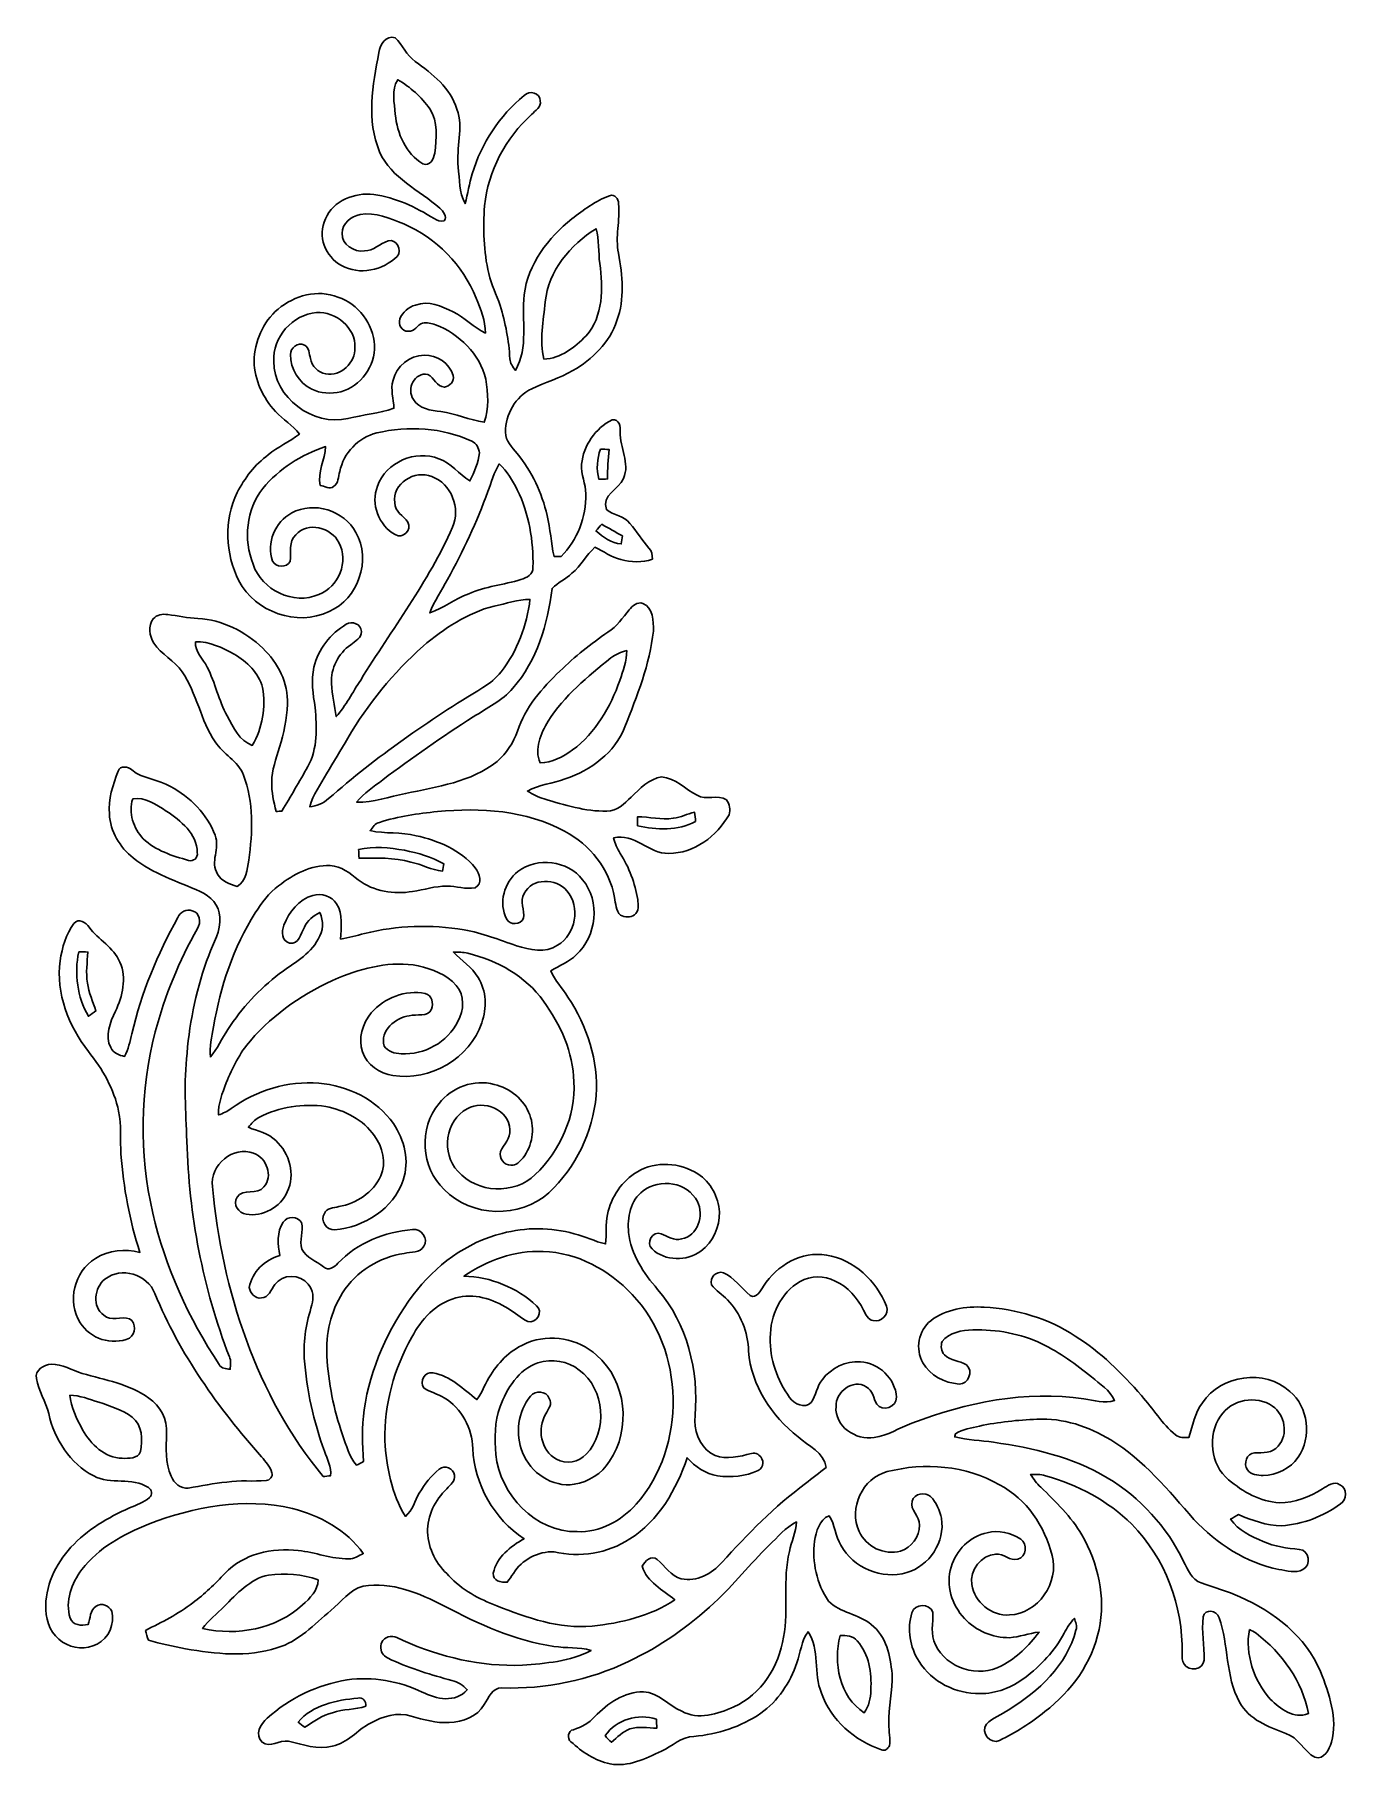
# Model space of a CAD drawing. Header units: centimetres. Extents: x -10.1 to 10.1, y -13.4 to 13.4.
import ezdxf

# ---------------------------------------------------------------- set-up
doc = ezdxf.new("R2010")
doc.units = ezdxf.units.CM
doc.header["$MEASUREMENT"] = 0
doc.layers.add('Camada 1', color=7, linetype='Continuous')

msp = doc.modelspace()

# ---------------------------------------------------------------- linework, layer by layer
at = {"layer": 'Camada 1', "color": 156}
for points, knots in [([(-4.82318, 13.08911), (-4.8073, 13.21046), (-4.71664, 13.36569), (-4.57234, 13.31736), (-4.57234, 13.31736), (-4.45452, 13.2094), (-4.4009, 13.04395), (-4.26437, 12.95293), (-4.26437, 12.95293), (-3.99732, 12.76385), (-3.72145, 12.54125), (-3.61914, 12.21669), (-3.61914, 12.21669), (-3.51367, 11.92636), (-3.63502, 11.62049), (-3.60045, 11.32346), (-3.60045, 11.32346), (-3.57752, 11.13401), (-3.59056, 10.93223), (-3.49496, 10.75972), (-3.49496, 10.75972), (-3.45086, 10.91177), (-3.429, 11.06875), (-3.38349, 11.22045), (-3.38349, 11.22045), (-3.24379, 11.68964), (-2.96228, 12.11791), (-2.58197, 12.42659), (-2.58197, 12.42659), (-2.50155, 12.51267), (-2.33398, 12.46893), (-2.33432, 12.34369), (-2.33432, 12.34369), (-2.31457, 12.24667), (-2.41194, 12.19376), (-2.46839, 12.13308), (-2.46839, 12.13308), (-2.8716, 11.77395), (-3.13901, 11.26348), (-3.19369, 10.7255), (-3.19369, 10.7255), (-3.2138, 10.3759), (-3.2138, 10.01994), (-3.12561, 9.6788), (-3.12561, 9.6788), (-3.08963, 9.50806), (-3.00777, 9.35248), (-2.95485, 9.18668), (-2.95485, 9.18668), (-2.86985, 8.92104), (-2.81869, 8.64446), (-2.80317, 8.36577), (-2.80317, 8.36577), (-2.80353, 8.29556), (-2.75412, 8.24159), (-2.71885, 8.1855), (-2.71885, 8.1855), (-2.51107, 8.53898), (-2.62431, 8.96408), (-2.58375, 9.35037), (-2.58375, 9.35037), (-2.52341, 9.82733), (-2.21297, 10.23231), (-1.84572, 10.52407), (-1.84572, 10.52407), (-1.66616, 10.662), (-1.47954, 10.80064), (-1.26612, 10.88143), (-1.26612, 10.88143), (-1.18426, 10.91423), (-1.12818, 10.82886), (-1.12713, 10.75654), (-1.12713, 10.75654), (-1.10101, 10.50183), (-1.17968, 10.24572), (-1.12888, 9.99207), (-1.12888, 9.99207), (-1.06362, 9.65059), (-1.03082, 9.28687), (-1.15147, 8.9535), (-1.15147, 8.9535), (-1.26434, 8.61836), (-1.5307, 8.35625), (-1.83198, 8.18303), (-1.83198, 8.18303), (-2.03234, 8.06626), (-2.25777, 8.00347), (-2.46591, 7.90363), (-2.46591, 7.90363), (-2.71709, 7.78262), (-2.87267, 7.50605), (-2.87301, 7.23123), (-2.87301, 7.23123), (-2.8709, 7.09789), (-2.7693, 7.00156), (-2.69275, 6.9035), (-2.69275, 6.9035), (-2.46591, 6.62727), (-2.30611, 6.29742), (-2.2299, 5.94818), (-2.2299, 5.94818), (-2.17557, 5.74075), (-2.17028, 5.52484), (-2.1216, 5.316), (-2.1216, 5.316), (-2.09479, 5.316), (-2.04082, 5.316), (-2.01365, 5.31566), (-2.01365, 5.31566), (-1.76247, 5.56718), (-1.62136, 5.92454), (-1.63194, 6.27944), (-1.63194, 6.27944), (-1.63194, 6.43573), (-1.70814, 6.58213), (-1.6965, 6.73876), (-1.6965, 6.73876), (-1.67111, 7.02663), (-1.48061, 7.29509), (-1.22555, 7.42456), (-1.22555, 7.42456), (-1.113, 7.44431), (-1.09677, 7.31731), (-1.10313, 7.2344), (-1.10313, 7.2344), (-1.11019, 6.99381), (-0.94509, 6.75604), (-1.05056, 6.52003), (-1.05056, 6.52003), (-1.12112, 6.34717), (-1.39734, 6.2618), (-1.31409, 6.03885), (-1.31409, 6.03885), (-1.20261, 5.951), (-1.04174, 5.94184), (-0.95037, 5.82541), (-0.95037, 5.82541), (-0.84912, 5.70089), (-0.76376, 5.564), (-0.65722, 5.44371), (-0.65722, 5.44371), (-0.61207, 5.39925), (-0.60924, 5.33469), (-0.60501, 5.27507), (-0.60501, 5.27507), (-0.75988, 5.21299), (-0.93345, 5.22922), (-1.09185, 5.26837), (-1.09185, 5.26837), (-1.23754, 5.30331), (-1.35854, 5.39537), (-1.49294, 5.45641), (-1.49294, 5.45641), (-1.62736, 5.33752), (-1.70461, 5.16854), (-1.84572, 5.05566), (-1.84572, 5.05566), (-1.93781, 4.96534), (-2.0634, 4.91418), (-2.15194, 4.82211), (-2.15194, 4.82211), (-2.21826, 4.27214), (-2.383, 3.70804), (-2.75554, 3.28436), (-2.75554, 3.28436), (-2.92169, 3.08821), (-3.1577, 2.97673), (-3.36937, 2.83951), (-3.36937, 2.83951), (-3.84668, 2.53541), (-4.31095, 2.21121), (-4.76284, 1.87113), (-4.76284, 1.87113), (-4.90185, 1.76176), (-5.05459, 1.66616), (-5.16678, 1.52681), (-5.16678, 1.52681), (-4.90889, 1.51411), (-4.66407, 1.61254), (-4.41289, 1.65593), (-4.41289, 1.65593), (-3.92923, 1.76954), (-3.39972, 1.82879), (-3.00143, 2.15335), (-3.00143, 2.15335), (-2.85396, 2.27576), (-2.74778, 2.44157), (-2.68676, 2.6222), (-2.68676, 2.6222), (-2.56504, 2.98803), (-2.30504, 3.28577), (-2.03059, 3.54753), (-2.03059, 3.54753), (-1.80445, 3.77189), (-1.55187, 3.96768), (-1.2901, 4.14867), (-1.2901, 4.14867), (-1.15639, 4.23686), (-1.06009, 4.36633), (-0.96273, 4.49085), (-0.96273, 4.49085), (-0.91334, 4.55295), (-0.83679, 4.61963), (-0.7514, 4.59176), (-0.7514, 4.59176), (-0.59055, 4.51979), (-0.58632, 4.31553), (-0.59019, 4.16489), (-0.59019, 4.16489), (-0.64523, 3.64949), (-0.83889, 3.16301), (-1.03116, 2.68569), (-1.03116, 2.68569), (-1.17897, 2.28564), (-1.55787, 2.01965), (-1.94768, 1.88419), (-1.94768, 1.88419), (-2.13924, 1.80903), (-2.35303, 1.80057), (-2.53259, 1.69509), (-2.53259, 1.69509), (-2.45145, 1.6457), (-2.36643, 1.59985), (-2.274, 1.57373), (-2.274, 1.57373), (-1.95932, 1.4799), (-1.63795, 1.38182), (-1.30632, 1.3857), (-1.30632, 1.3857), (-1.15076, 1.38289), (-1.0354, 1.50142), (-0.93203, 1.60197), (-0.93203, 1.60197), (-0.79621, 1.73107), (-0.65792, 1.88489), (-0.46248, 1.91452), (-0.46248, 1.91452), (-0.24799, 1.89618), (-0.09666, 1.72473), (0.08573, 1.63089), (0.08573, 1.63089), (0.22436, 1.54445), (0.40145, 1.65522), (0.53728, 1.55999), (0.53728, 1.55999), (0.58242, 1.49577), (0.61029, 1.40652), (0.5775, 1.33103), (0.5775, 1.33103), (0.38981, 0.99694), (0.04022, 0.73659), (-0.35277, 0.73271), (-0.35277, 0.73271), (-0.66075, 0.72955), (-0.88688, 1.05233), (-1.20368, 0.97225), (-1.20368, 0.97225), (-1.18392, 0.88759), (-1.14687, 0.80856), (-1.10031, 0.73518), (-1.10031, 0.73518), (-0.96519, 0.51822), (-0.87029, 0.27515), (-0.83114, 0.02187), (-0.83114, 0.02187), (-0.8202, -0.0582), (-0.81173, -0.15628), (-0.88018, -0.21519), (-0.88018, -0.21519), (-0.9465, -0.25435), (-1.02975, -0.25011), (-1.09855, -0.22083), (-1.09855, -0.22083), (-1.17052, -0.14922), (-1.16981, -0.04127), (-1.1885, 0.05186), (-1.1885, 0.05186), (-1.26259, 0.49142), (-1.5688, 0.86995), (-1.95896, 1.07526), (-1.95896, 1.07526), (-2.55376, 1.40017), (-3.25649, 1.44497), (-3.919, 1.37971), (-3.919, 1.37971), (-4.21993, 1.3462), (-4.52366, 1.30739), (-4.81295, 1.2132), (-4.81295, 1.2132), (-4.88102, 1.19698), (-4.9209, 1.13875), (-4.95864, 1.08513), (-4.95864, 1.08513), (-4.7251, 1.03399), (-4.48203, 1.06785), (-4.24992, 1.00787), (-4.24992, 1.00787), (-3.91054, 0.93062), (-3.56059, 0.79058), (-3.33798, 0.51082), (-3.33798, 0.51082), (-3.26777, 0.42509), (-3.21768, 0.26882), (-3.3394, 0.20284), (-3.3394, 0.20284), (-3.48509, 0.17744), (-3.62937, 0.23106), (-3.77506, 0.22789), (-3.77506, 0.22789), (-3.95498, 0.23354), (-4.12715, 0.1718), (-4.30354, 0.1471), (-4.30354, 0.1471), (-4.59139, 0.09806), (-4.90573, 0.14746), (-5.14208, 0.32597), (-5.14208, 0.32597), (-5.26873, 0.42757), (-5.40419, 0.53939), (-5.57459, 0.54645), (-5.57459, 0.54645), (-5.87021, 0.56056), (-6.14432, 0.40993), (-6.37151, 0.23459), (-6.37151, 0.23459), (-6.5218, 0.12488), (-6.62975, -0.02962), (-6.73028, -0.18379), (-6.73028, -0.18379), (-7.07002, -0.71332), (-7.26863, -1.32257), (-7.37481, -1.93957), (-7.37481, -1.93957), (-7.39985, -2.09408), (-7.43725, -2.24895), (-7.42173, -2.40665), (-7.42173, -2.40665), (-7.31448, -2.27717), (-7.24534, -2.12266), (-7.15362, -1.98261), (-7.15362, -1.98261), (-6.93985, -1.65276), (-6.66784, -1.36136), (-6.35706, -1.12077), (-6.35706, -1.12077), (-6.14503, -0.96026), (-5.8868, -0.83397), (-5.76121, -0.58666), (-5.76121, -0.58666), (-5.68042, -0.46496), (-5.6716, -0.30726), (-5.73617, -0.17673), (-5.73617, -0.17673), (-5.83352, -0.23106), (-5.93124, -0.29703), (-5.97358, -0.40569), (-5.97358, -0.40569), (-6.02896, -0.50058), (-6.05472, -0.68085), (-6.20289, -0.64805), (-6.20289, -0.64805), (-6.32919, -0.61736), (-6.32566, -0.47096), (-6.28755, -0.37324), (-6.28755, -0.37324), (-6.20959, -0.16932), (-6.05895, 0.02363), (-5.84234, 0.08714), (-5.84234, 0.08714), (-5.7083, 0.12242), (-5.55059, 0.07972), (-5.47652, -0.04409), (-5.47652, -0.04409), (-5.36821, -0.2046), (-5.41126, -0.40781), (-5.41372, -0.58878), (-5.41372, -0.58878), (-5.28849, -0.56832), (-5.16678, -0.53128), (-5.04331, -0.50095), (-5.04331, -0.50095), (-4.54342, -0.37535), (-4.01637, -0.35772), (-3.50838, -0.44484), (-3.50838, -0.44484), (-3.22932, -0.49247), (-2.96721, -0.60113), (-2.7005, -0.69037), (-2.7005, -0.69037), (-2.49731, -0.74719), (-2.25531, -0.81774), (-2.06691, -0.68367), (-2.06691, -0.68367), (-1.78752, -0.51717), (-1.71097, -0.08924), (-1.92439, 0.15733), (-1.92439, 0.15733), (-2.08915, 0.35453), (-2.46203, 0.36054), (-2.58304, 0.11394), (-2.58304, 0.11394), (-2.6557, -0.00599), (-2.5721, -0.13899), (-2.59079, -0.26634), (-2.59079, -0.26634), (-2.64089, -0.36547), (-2.80282, -0.37994), (-2.85608, -0.27763), (-2.85608, -0.27763), (-2.97921, -0.03245), (-2.89243, 0.28928), (-2.67828, 0.45544), (-2.67828, 0.45544), (-2.38337, 0.6865), (-1.91135, 0.62301), (-1.68098, 0.32878), (-1.68098, 0.32878), (-1.40616, -0.00776), (-1.46507, -0.5401), (-1.77835, -0.83219), (-1.77835, -0.83219), (-1.89018, -0.94051), (-2.03799, -0.99625), (-2.16887, -1.07631), (-2.16887, -1.07631), (-2.1096, -1.22872), (-1.99214, -1.34549), (-1.90675, -1.48237), (-1.90675, -1.48237), (-1.615, -1.92899), (-1.43157, -2.46274), (-1.47143, -3.00073), (-1.47143, -3.00073), (-1.52505, -3.56588), (-1.78505, -4.11409), (-2.20274, -4.50108), (-2.20274, -4.50108), (-2.64548, -4.90466), (-3.39865, -4.88244), (-3.81423, -4.44958), (-3.81423, -4.44958), (-4.17865, -4.11585), (-4.2104, -3.50131), (-3.89573, -3.12384), (-3.89573, -3.12384), (-3.70134, -2.87338), (-3.35492, -2.74601), (-3.04587, -2.82857), (-3.04587, -2.82857), (-2.80353, -2.88748), (-2.58234, -3.06069), (-2.49731, -3.29952), (-2.49731, -3.29952), (-2.40982, -3.5179), (-2.45957, -3.77684), (-2.59927, -3.96239), (-2.59927, -3.96239), (-2.64617, -4.01849), (-2.7051, -4.08586), (-2.78623, -4.07599), (-2.78623, -4.07599), (-2.89277, -4.07916), (-2.97709, -3.96662), (-2.9464, -3.86537), (-2.9464, -3.86537), (-2.89594, -3.75425), (-2.78729, -3.66077), (-2.80353, -3.52777), (-2.80353, -3.52777), (-2.80882, -3.21909), (-3.21274, -3.05822), (-3.46075, -3.20498), (-3.46075, -3.20498), (-3.79976, -3.38349), (-3.86856, -3.89607), (-3.60398, -4.16772), (-3.60398, -4.16772), (-3.31435, -4.51131), (-2.73156, -4.53531), (-2.41229, -4.22063), (-2.41229, -4.22063), (-2.026, -3.85585), (-1.78859, -3.3221), (-1.81539, -2.78729), (-1.81539, -2.78729), (-1.82421, -2.33398), (-2.02459, -1.90641), (-2.28423, -1.5434), (-2.28423, -1.5434), (-2.56117, -1.15887), (-2.9979, -0.91756), (-3.45157, -0.80573), (-3.45157, -0.80573), (-3.52424, -0.78809), (-3.59974, -0.78846), (-3.67383, -0.78705), (-3.67383, -0.78705), (-3.54894, -0.91897), (-3.38949, -1.01988), (-3.29423, -1.17863), (-3.29423, -1.17863), (-3.16301, -1.38499), (-3.15524, -1.6524), (-3.23778, -1.87888), (-3.23778, -1.87888), (-3.41948, -2.43099), (-4.03895, -2.78411), (-4.60728, -2.69275), (-4.60728, -2.69275), (-4.80905, -2.65994), (-5.01368, -2.53293), (-5.07505, -2.32833), (-5.07505, -2.32833), (-5.14809, -2.12231), (-5.07683, -1.89052), (-4.94135, -1.7272), (-4.94135, -1.7272), (-4.74098, -1.49224), (-4.41289, -1.36596), (-4.10739, -1.4284), (-4.10739, -1.4284), (-4.00649, -1.4552), (-3.97651, -1.58043), (-4.01038, -1.66933), (-4.01038, -1.66933), (-4.07492, -1.79811), (-4.24003, -1.73848), (-4.35434, -1.77129), (-4.35434, -1.77129), (-4.56881, -1.79846), (-4.80976, -2.00201), (-4.7431, -2.23731), (-4.7431, -2.23731), (-4.68595, -2.32304), (-4.58011, -2.35691), (-4.48098, -2.3562), (-4.48098, -2.3562), (-4.12574, -2.38159), (-3.76237, -2.1784), (-3.60362, -1.85878), (-3.60362, -1.85878), (-3.5133, -1.6898), (-3.49355, -1.45379), (-3.62937, -1.30352), (-3.62937, -1.30352), (-3.77859, -1.13347), (-4.00156, -1.05163), (-4.21534, -0.998), (-4.21534, -0.998), (-4.63232, -0.92109), (-5.05882, -1.02693), (-5.44442, -1.18568), (-5.44442, -1.18568), (-5.96053, -1.40441), (-6.43714, -1.72931), (-6.80544, -2.15477), (-6.80544, -2.15477), (-6.97089, -2.34456), (-7.08201, -2.57315), (-7.17902, -2.80353), (-7.17902, -2.80353), (-7.23618, -2.96438), (-7.30637, -3.12702), (-7.29684, -3.30129), (-7.29684, -3.30129), (-7.22806, -3.27554), (-7.16068, -3.24555), (-7.10106, -3.2018), (-7.10106, -3.2018), (-6.71653, -2.91747), (-6.22652, -2.77529), (-5.74957, -2.80916), (-5.74957, -2.80916), (-5.30542, -2.85221), (-4.85705, -3.05929), (-4.59987, -3.435), (-4.59987, -3.435), (-4.43018, -3.68547), (-4.34764, -4.01389), (-4.45028, -4.30705), (-4.45028, -4.30705), (-4.59634, -4.75156), (-5.05354, -5.03555), (-5.50579, -5.07118), (-5.50579, -5.07118), (-5.63174, -5.08706), (-5.73475, -4.9276), (-5.66313, -4.82177), (-5.66313, -4.82177), (-5.62926, -4.73039), (-5.51956, -4.73674), (-5.44125, -4.71382), (-5.44125, -4.71382), (-5.17031, -4.66653), (-4.90889, -4.49862), (-4.79495, -4.24249), (-4.79495, -4.24249), (-4.70252, -4.03718), (-4.76815, -3.79835), (-4.89091, -3.62091), (-4.89091, -3.62091), (-5.06589, -3.37467), (-5.35094, -3.22545), (-5.64339, -3.17112), (-5.64339, -3.17112), (-5.99334, -3.11925), (-6.36128, -3.175), (-6.6749, -3.34151), (-6.6749, -3.34151), (-6.74193, -3.37502), (-6.78921, -3.435), (-6.83648, -3.49144), (-6.83648, -3.49144), (-6.6922, -3.55106), (-6.5278, -3.58174), (-6.41419, -3.6971), (-6.41419, -3.6971), (-6.19724, -3.88832), (-6.11292, -4.22346), (-6.23605, -4.48875), (-6.23605, -4.48875), (-6.34047, -4.72405), (-6.6174, -4.8782), (-6.87069, -4.83129), (-6.87069, -4.83129), (-6.98887, -4.81753), (-7.08483, -4.67713), (-7.01075, -4.57059), (-7.01075, -4.57059), (-6.92043, -4.42241), (-6.70031, -4.548), (-6.59835, -4.41077), (-6.59835, -4.41077), (-6.44666, -4.24602), (-6.55742, -3.96451), (-6.75534, -3.89113), (-6.75534, -3.89113), (-7.06861, -3.7666), (-7.43479, -4.07882), (-7.39245, -4.40689), (-7.39245, -4.40689), (-7.23864, -6.01132), (-6.719, -7.62599), (-5.68077, -8.88118), (-5.68077, -8.88118), (-5.65291, -8.87764), (-5.59681, -8.86989), (-5.56894, -8.866), (-5.56894, -8.866), (-5.55554, -8.73266), (-5.61974, -8.61165), (-5.66278, -8.48995), (-5.66278, -8.48995), (-5.8314, -8.02886), (-5.94077, -7.5452), (-5.97429, -7.0552), (-5.97429, -7.0552), (-5.99405, -6.77509), (-5.93794, -6.49676), (-5.85716, -6.23005), (-5.85716, -6.23005), (-5.82012, -6.12245), (-5.84305, -6.00075), (-5.91397, -5.9129), (-5.91397, -5.9129), (-6.03462, -5.75168), (-6.31331, -5.74852), (-6.42725, -5.91889), (-6.42725, -5.91889), (-6.48935, -5.99157), (-6.52073, -6.12386), (-6.63575, -6.12352), (-6.63575, -6.12352), (-6.73206, -6.14115), (-6.81284, -6.04908), (-6.82308, -5.96159), (-6.82308, -5.96159), (-6.78356, -5.72206), (-6.58035, -5.53649), (-6.35353, -5.46946), (-6.35353, -5.46946), (-6.38281, -5.29907), (-6.4015, -5.10504), (-6.2999, -4.95406), (-6.2999, -4.95406), (-6.23464, -4.85527), (-6.08188, -4.86621), (-6.01556, -4.95793), (-6.01556, -4.95793), (-5.97887, -5.09517), (-6.05542, -5.23733), (-6.01062, -5.3735), (-6.01062, -5.3735), (-5.93689, -5.50228), (-5.79013, -5.5573), (-5.67796, -5.64515), (-5.67796, -5.64515), (-5.6028, -5.71146), (-5.50827, -5.65009), (-5.45465, -5.58835), (-5.45465, -5.58835), (-5.15691, -5.27332), (-4.73004, -5.10292), (-4.30318, -5.07012), (-4.30318, -5.07012), (-4.16947, -5.04825), (-4.05553, -5.21124), (-4.12855, -5.32659), (-4.12855, -5.32659), (-4.19135, -5.43136), (-4.32822, -5.41372), (-4.43159, -5.43701), (-4.43159, -5.43701), (-4.81787, -5.48886), (-5.17384, -5.71816), (-5.38444, -6.0459), (-5.38444, -6.0459), (-5.56682, -6.33411), (-5.64232, -6.6816), (-5.62609, -7.02062), (-5.62609, -7.02062), (-5.6021, -7.43374), (-5.52167, -7.84365), (-5.38409, -8.23453), (-5.38409, -8.23453), (-5.32377, -8.39611), (-5.28708, -8.57496), (-5.16714, -8.70584), (-5.16714, -8.70584), (-5.14103, -8.69138), (-5.08916, -8.6621), (-5.06306, -8.64729), (-5.06306, -8.64729), (-5.074, -8.38164), (-5.08881, -8.11459), (-5.05107, -7.85035), (-5.05107, -7.85035), (-4.95723, -7.20689), (-4.68241, -6.59623), (-4.29401, -6.0773), (-4.29401, -6.0773), (-3.95427, -5.62609), (-3.47627, -5.26415), (-2.9224, -5.12833), (-2.9224, -5.12833), (-2.55975, -5.03061), (-2.17099, -5.03202), (-1.80903, -5.13257), (-1.80903, -5.13257), (-1.64465, -5.17313), (-1.4926, -5.25285), (-1.32715, -5.29061), (-1.32715, -5.29061), (-1.30915, -5.13997), (-1.33349, -4.98581), (-1.29611, -4.83729), (-1.29611, -4.83729), (-1.24178, -4.56635), (-1.07492, -4.31694), (-0.83538, -4.17617), (-0.83538, -4.17617), (-0.55174, -4.01284), (-0.17604, -4.02766), (0.09489, -4.21111), (0.09489, -4.21111), (0.29527, -4.33492), (0.4138, -4.56564), (0.42862, -4.79743), (0.42862, -4.79743), (0.43532, -5.02742), (0.33338, -5.26379), (0.14427, -5.39996), (0.14427, -5.39996), (-0.07338, -5.5619), (-0.41098, -5.55907), (-0.60959, -5.36787), (-0.60959, -5.36787), (-0.71332, -5.27967), (-0.59901, -5.08212), (-0.4713, -5.13326), (-0.4713, -5.13326), (-0.36936, -5.17313), (-0.26882, -5.2451), (-0.15346, -5.21441), (-0.15346, -5.21441), (0.09418, -5.16784), (0.20072, -4.84716), (0.08854, -4.63761), (0.08854, -4.63761), (-0.05644, -4.33775), (-0.49318, -4.27177), (-0.74612, -4.47216), (-0.74612, -4.47216), (-0.94896, -4.61327), (-0.99447, -4.88492), (-0.97155, -5.11527), (-0.97155, -5.11527), (-0.93802, -5.45217), (-0.73942, -5.74216), (-0.52422, -5.99193), (-0.52422, -5.99193), (-0.06772, -6.52251), (0.11219, -7.25028), (0.05432, -7.93925), (0.05432, -7.93925), (0.0275, -8.15516), (0.11182, -8.3954), (0.29703, -8.51958), (0.29703, -8.51958), (0.46496, -8.62295), (0.67239, -8.58697), (0.85266, -8.54075), (0.85266, -8.54075), (0.91405, -8.53015), (0.99024, -8.49383), (1.03964, -8.55203), (1.03964, -8.55203), (1.12289, -8.61024), (1.12006, -8.74148), (1.02622, -8.78769), (1.02622, -8.78769), (0.83255, -8.87623), (0.61029, -8.89635), (0.40075, -8.86882), (0.40075, -8.86882), (0.21342, -8.84061), (0.05574, -8.72559), (-0.0695, -8.58908), (-0.0695, -8.58908), (-0.23071, -9.07944), (-0.5087, -9.55852), (-0.9525, -9.8425), (-0.9525, -9.8425), (-1.29363, -10.06581), (-1.72507, -10.13707), (-2.12054, -10.03828), (-2.12054, -10.03828), (-2.36502, -10.03335), (-2.62149, -10.16105), (-2.7492, -10.37449), (-2.7492, -10.37449), (-2.77988, -10.41929), (-2.81094, -10.46409), (-2.84268, -10.5089), (-2.84268, -10.5089), (-2.93582, -10.5156), (-3.07445, -10.49197), (-3.05929, -10.36849), (-3.05929, -10.36849), (-3.00777, -10.12472), (-2.79223, -9.95432), (-2.58409, -9.83862), (-2.58409, -9.83862), (-3.05152, -9.53416), (-3.34751, -9.00148), (-3.37538, -8.4462), (-3.37538, -8.4462), (-3.38454, -8.13469), (-3.54894, -7.82742), (-3.81669, -7.66375), (-3.81669, -7.66375), (-3.91512, -7.60165), (-4.03436, -7.57977), (-4.12925, -7.5124), (-4.12925, -7.5124), (-4.20122, -7.41539), (-4.11726, -7.2517), (-3.99062, -7.2792), (-3.99062, -7.2792), (-3.71863, -7.32613), (-3.52107, -7.53285), (-3.31082, -7.69301), (-3.31082, -7.69301), (-3.22509, -7.57307), (-3.17887, -7.43126), (-3.09774, -7.30849), (-3.09774, -7.30849), (-2.96403, -7.094), (-2.77071, -6.91198), (-2.53434, -6.81601), (-2.53434, -6.81601), (-2.17945, -6.67137), (-1.75048, -6.7497), (-1.46578, -7.0051), (-1.46578, -7.0051), (-1.00436, -7.40127), (-0.92604, -8.1467), (-1.26787, -8.6434), (-1.26787, -8.6434), (-1.38677, -8.83284), (-1.58891, -8.96654), (-1.81044, -8.99936), (-1.81044, -8.99936), (-2.14806, -9.05087), (-2.48884, -8.8219), (-2.60597, -8.50793), (-2.60597, -8.50793), (-2.72732, -8.2243), (-2.67582, -7.87964), (-2.48532, -7.63939), (-2.48532, -7.63939), (-2.40736, -7.54308), (-2.24579, -7.55685), (-2.19533, -7.67326), (-2.19533, -7.67326), (-2.13854, -7.75687), (-2.21156, -7.83943), (-2.2493, -7.91316), (-2.2493, -7.91316), (-2.38865, -8.13752), (-2.32621, -8.48218), (-2.0835, -8.60989), (-2.0835, -8.60989), (-1.93745, -8.70267), (-1.73955, -8.65752), (-1.62453, -8.53581), (-1.62453, -8.53581), (-1.28939, -8.17774), (-1.33385, -7.53109), (-1.73319, -7.23723), (-1.73319, -7.23723), (-1.90853, -7.09224), (-2.15511, -7.06225), (-2.3696, -7.12364), (-2.3696, -7.12364), (-2.66664, -7.23123), (-2.8515, -7.51628), (-2.95485, -7.80097), (-2.95485, -7.80097), (-3.04482, -8.03592), (-3.03318, -8.29203), (-3.02119, -8.53863), (-3.02119, -8.53863), (-2.95521, -9.15882), (-2.41053, -9.74336), (-1.76423, -9.72925), (-1.76423, -9.72925), (-1.41498, -9.74653), (-1.08303, -9.55886), (-0.85302, -9.30663), (-0.85302, -9.30663), (-0.07301, -8.41409), (-0.09701, -6.92714), (-0.91827, -6.06848), (-0.91827, -6.06848), (-1.27282, -5.69136), (-1.76564, -5.41867), (-2.29093, -5.40878), (-2.29093, -5.40878), (-2.72591, -5.38444), (-3.15701, -5.54389), (-3.51084, -5.78838), (-3.51084, -5.78838), (-3.09845, -5.7972), (-2.69592, -5.96547), (-2.39289, -6.24311), (-2.39289, -6.24311), (-2.28177, -6.33377), (-2.39323, -6.52463), (-2.52694, -6.48545), (-2.52694, -6.48545), (-2.63877, -6.43714), (-2.7252, -6.34683), (-2.83033, -6.28685), (-2.83033, -6.28685), (-3.0674, -6.14045), (-3.36196, -6.04307), (-3.63926, -6.12315), (-3.63926, -6.12315), (-3.94334, -6.20713), (-4.17335, -6.45617), (-4.31446, -6.72958), (-4.31446, -6.72958), (-4.58927, -7.21359), (-4.74415, -7.76817), (-4.73216, -8.3259), (-4.73216, -8.3259), (-4.70782, -8.73019), (-4.62808, -9.14471), (-4.41359, -9.49395), (-4.41359, -9.49395), (-4.30001, -9.40187), (-4.27389, -9.253), (-4.20051, -9.13341), (-4.20051, -9.13341), (-4.11797, -8.99617), (-4.0153, -8.86919), (-3.89325, -8.76511), (-3.89325, -8.76511), (-3.8107, -8.69809), (-3.66676, -8.7503), (-3.65794, -8.86001), (-3.65794, -8.86001), (-3.64031, -8.94961), (-3.72392, -9.00782), (-3.77613, -9.06673), (-3.77613, -9.06673), (-3.95393, -9.24136), (-4.08305, -9.48302), (-4.07175, -9.73771), (-4.07175, -9.73771), (-4.06364, -9.99596), (-3.93381, -10.23972), (-3.74227, -10.40977), (-3.74227, -10.40977), (-3.54541, -10.63166), (-3.27659, -10.76819), (-3.00426, -10.87437), (-3.00426, -10.87437), (-2.53683, -11.055), (-2.04435, -11.23809), (-1.53387, -11.18551), (-1.53387, -11.18551), (-1.08973, -11.14142), (-0.63394, -11.03207), (-0.25929, -10.78089), (-0.25929, -10.78089), (-0.44626, -10.62884), (-0.68615, -10.5096), (-0.76412, -10.26159), (-0.76412, -10.26159), (-0.7172, -10.18329), (-0.62371, -10.09156), (-0.52916, -10.15858), (-0.52916, -10.15858), (-0.41134, -10.26266), (-0.32173, -10.41471), (-0.15909, -10.45562), (-0.15909, -10.45562), (0.07866, -10.51243), (0.31433, -10.37907), (0.46743, -10.20444), (0.46743, -10.20444), (0.86501, -9.76665), (1.28023, -9.34154), (1.75612, -8.98771), (1.75612, -8.98771), (1.8616, -8.90376), (1.97131, -8.82509), (2.07398, -8.7376), (2.07398, -8.7376), (2.04294, -8.50265), (1.79951, -8.41058), (1.64429, -8.26805), (1.64429, -8.26805), (1.23506, -7.94419), (0.91934, -7.47642), (0.87806, -6.94584), (0.87806, -6.94584), (0.87277, -6.65339), (0.75423, -6.36269), (0.55138, -6.15173), (0.55138, -6.15173), (0.4759, -6.06882), (0.369, -6.01661), (0.30902, -5.91996), (0.30902, -5.91996), (0.26775, -5.81025), (0.38311, -5.70301), (0.49142, -5.73405), (0.49142, -5.73405), (0.65933, -5.81096), (0.76553, -5.96971), (0.9017, -6.08787), (0.9017, -6.08787), (1.00824, -6.13938), (1.06079, -6.01027), (1.11019, -5.94077), (1.11019, -5.94077), (1.31163, -5.6201), (1.69898, -5.39925), (2.08209, -5.46276), (2.08209, -5.46276), (2.50506, -5.53225), (2.85467, -5.85998), (3.00496, -6.25333), (3.00496, -6.25333), (3.05681, -6.37329), (2.92169, -6.5105), (2.79964, -6.47347), (2.79964, -6.47347), (2.71885, -6.46112), (2.6871, -6.3754), (2.65182, -6.31331), (2.65182, -6.31331), (2.55763, -6.12281), (2.41158, -5.951), (2.21473, -5.86281), (2.21473, -5.86281), (2.04716, -5.77919), (1.83868, -5.77461), (1.67569, -5.87128), (1.67569, -5.87128), (1.37054, -6.0399), (1.21284, -6.39833), (1.21391, -6.737), (1.21391, -6.737), (1.2012, -7.0672), (1.3215, -7.39352), (1.51236, -7.65951), (1.51236, -7.65951), (1.58009, -7.75935), (1.7473, -7.84048), (1.8436, -7.73606), (1.8436, -7.73606), (1.91769, -7.62565), (1.93286, -7.48488), (2.01719, -7.38011), (2.01719, -7.38011), (2.15618, -7.20653), (2.37808, -7.08942), (2.60419, -7.10881), (2.60419, -7.10881), (2.88607, -7.12786), (3.14678, -7.36669), (3.15877, -7.65457), (3.15877, -7.65457), (3.169, -7.80944), (2.94569, -7.8874), (2.85503, -7.76357), (2.85503, -7.76357), (2.80492, -7.67221), (2.7961, -7.54873), (2.69416, -7.49547), (2.69416, -7.49547), (2.49025, -7.36353), (2.21755, -7.57449), (2.22778, -7.79885), (2.22778, -7.79885), (2.20274, -8.10224), (2.53541, -8.32767), (2.81693, -8.27546), (2.81693, -8.27546), (3.02472, -8.25005), (3.20286, -8.12623), (3.3976, -8.0578), (3.3976, -8.0578), (4.2365, -7.73465), (5.15408, -7.54698), (6.0526, -7.68278), (6.0526, -7.68278), (6.20923, -7.70395), (6.36975, -7.75935), (6.52604, -7.70361), (6.52604, -7.70361), (6.44877, -7.54627), (6.29813, -7.45208), (6.16832, -7.34342), (6.16832, -7.34342), (5.93019, -7.1494), (5.68113, -6.96524), (5.40385, -6.83119), (5.40385, -6.83119), (5.07364, -6.67244), (4.70288, -6.60752), (4.33809, -6.61704), (4.33809, -6.61704), (4.16806, -6.62305), (3.9751, -6.65302), (3.86326, -6.79555), (3.86326, -6.79555), (3.84527, -6.86293), (3.84457, -6.94725), (3.8989, -6.99947), (3.8989, -6.99947), (3.98955, -7.09471), (4.13525, -7.08766), (4.24003, -7.15822), (4.24003, -7.15822), (4.35151, -7.25382), (4.27107, -7.45737), (4.12503, -7.45277), (4.12503, -7.45277), (3.90384, -7.43338), (3.67736, -7.3226), (3.56622, -7.12328), (3.56622, -7.12328), (3.44628, -6.91444), (3.49744, -6.62515), (3.68828, -6.47559), (3.68828, -6.47559), (3.91971, -6.29284), (4.22909, -6.25264), (4.5152, -6.26568), (4.5152, -6.26568), (5.01015, -6.29532), (5.50262, -6.43854), (5.91855, -6.71159), (5.91855, -6.71159), (6.3066, -6.95924), (6.64033, -7.28274), (6.93878, -7.63128), (6.93878, -7.63128), (7.11588, -7.83096), (7.25557, -8.06591), (7.46478, -8.2356), (7.46478, -8.2356), (7.51945, -8.28781), (7.59989, -8.27263), (7.66903, -8.27933), (7.66903, -8.27933), (7.73077, -8.09659), (7.75935, -7.89693), (7.8807, -7.73994), (7.8807, -7.73994), (8.16856, -7.31097), (8.84202, -7.21395), (9.22725, -7.56496), (9.22725, -7.56496), (9.51688, -7.80837), (9.57014, -8.27405), (9.35567, -8.58237), (9.35567, -8.58237), (9.23924, -8.76053), (9.02404, -8.85331), (8.81698, -8.86424), (8.81698, -8.86424), (8.73195, -8.8593), (8.62753, -8.85401), (8.57462, -8.7771), (8.57462, -8.7771), (8.51041, -8.6868), (8.55627, -8.51146), (8.68327, -8.5157), (8.68327, -8.5157), (8.80921, -8.51076), (8.95984, -8.52099), (9.04909, -8.41269), (9.04909, -8.41269), (9.2075, -8.23029), (9.15704, -7.92797), (8.9602, -7.79426), (8.9602, -7.79426), (8.7122, -7.61505), (8.32379, -7.6902), (8.15939, -7.94878), (8.15939, -7.94878), (7.94985, -8.24652), (8.00488, -8.69597), (8.28392, -8.93092), (8.28392, -8.93092), (8.50618, -9.11436), (8.77181, -9.26853), (9.06638, -9.2837), (9.06638, -9.2837), (9.30451, -9.28546), (9.53169, -9.19373), (9.7303, -9.0678), (9.7303, -9.0678), (9.81039, -9.02441), (9.90811, -8.94186), (10.00018, -9.00606), (10.00018, -9.00606), (10.11519, -9.05369), (10.11237, -9.24453), (10.0076, -9.30275), (10.0076, -9.30275), (9.74302, -9.49113), (9.42903, -9.6206), (9.10237, -9.63719), (9.10237, -9.63719), (8.86919, -9.63648), (8.64763, -9.55604), (8.43597, -9.46714), (8.43597, -9.46714), (8.40563, -9.48443), (8.34495, -9.51934), (8.31497, -9.53664), (8.31497, -9.53664), (8.43068, -9.71303), (8.63211, -9.80015), (8.81803, -9.88201), (8.81803, -9.88201), (8.99337, -9.95997), (9.1842, -9.98748), (9.374, -10.00337), (9.374, -10.00337), (9.52887, -10.00794), (9.56098, -10.25102), (9.43044, -10.31451), (9.43044, -10.31451), (9.31438, -10.3759), (9.18138, -10.33073), (9.06039, -10.31239), (9.06039, -10.31239), (8.55027, -10.21291), (8.10083, -9.912), (7.747, -9.53981), (7.747, -9.53981), (7.35894, -9.09425), (6.97547, -8.62541), (6.46465, -8.31427), (6.46465, -8.31427), (6.12527, -8.10612), (5.7291, -7.97312), (5.32729, -7.99465), (5.32729, -7.99465), (5.03061, -8.00664), (4.73428, -8.03909), (4.44324, -8.09978), (4.44324, -8.09978), (4.31623, -8.12835), (4.18182, -8.1474), (4.07034, -8.21831), (4.07034, -8.21831), (4.06788, -8.23066), (4.06259, -8.25534), (4.06011, -8.26805), (4.06011, -8.26805), (4.25626, -8.31673), (4.45947, -8.32026), (4.65878, -8.3506), (4.65878, -8.3506), (5.26591, -8.43667), (5.88044, -8.57956), (6.41103, -8.89847), (6.41103, -8.89847), (6.92114, -9.19902), (7.33354, -9.65729), (7.59037, -10.18998), (7.59037, -10.18998), (7.65315, -10.31699), (7.71489, -10.46726), (7.85847, -10.52089), (7.85847, -10.52089), (8.0578, -10.59356), (8.26487, -10.64436), (8.45714, -10.73572), (8.45714, -10.73572), (8.98136, -10.96644), (9.47596, -11.34497), (9.69963, -11.8879), (9.69963, -11.8879), (9.83684, -12.22869), (9.96809, -12.60863), (9.87212, -12.97763), (9.87212, -12.97763), (9.83755, -13.08876), (9.75571, -13.25033), (9.6146, -13.21118), (9.6146, -13.21118), (9.44174, -13.11697), (9.3613, -12.9046), (9.16693, -12.84181), (9.16693, -12.84181), (8.89565, -12.7448), (8.59966, -12.62661), (8.45149, -12.36132), (8.45149, -12.36132), (8.231, -11.96092), (8.28852, -11.47903), (8.13752, -11.05746), (8.13752, -11.05746), (8.10612, -10.94281), (7.9142, -10.90824), (7.89128, -11.04582), (7.89128, -11.04582), (7.86411, -11.26701), (7.91279, -11.48927), (7.90751, -11.71081), (7.90751, -11.71081), (7.89586, -11.8565), (7.66409, -11.9013), (7.59882, -11.77149), (7.59882, -11.77149), (7.56179, -11.72527), (7.5692, -11.66388), (7.56708, -11.60921), (7.56708, -11.60921), (7.58225, -10.87825), (7.30744, -10.136), (6.7885, -9.61602), (6.7885, -9.61602), (6.42338, -9.25089), (5.95205, -9.00465), (5.45782, -8.866), (5.45782, -8.866), (5.38373, -8.84344), (5.30577, -8.84449), (5.22958, -8.84695), (5.22958, -8.84695), (5.27332, -8.91786), (5.32377, -8.98489), (5.3848, -9.04239), (5.3848, -9.04239), (5.61798, -9.26782), (5.85364, -9.49854), (6.02051, -9.779), (6.02051, -9.779), (6.26886, -10.21608), (6.39375, -10.74137), (6.28509, -11.23914), (6.28509, -11.23914), (6.18455, -11.74996), (5.85611, -12.19129), (5.45112, -12.50631), (5.45112, -12.50631), (5.2338, -12.67707), (5.00203, -12.83229), (4.75156, -12.95047), (4.75156, -12.95047), (4.60869, -13.02208), (4.45523, -12.82242), (4.54766, -12.69824), (4.54766, -12.69824), (4.64219, -12.59804), (4.77979, -12.55572), (4.89162, -12.47775), (4.89162, -12.47775), (5.3534, -12.1927), (5.78801, -11.78913), (5.92949, -11.24725), (5.92949, -11.24725), (5.95383, -11.18481), (5.92067, -11.12414), (5.90408, -11.06594), (5.90408, -11.06594), (5.84305, -11.13472), (5.79013, -11.21056), (5.74886, -11.29347), (5.74886, -11.29347), (5.60387, -11.56757), (5.38551, -11.79759), (5.13891, -11.9835), (5.13891, -11.9835), (4.94135, -12.1345), (4.69618, -12.22974), (4.44605, -12.22869), (4.44605, -12.22869), (4.0774, -12.23573), (3.70804, -12.04489), (3.50872, -11.73373), (3.50872, -11.73373), (3.3662, -11.51431), (3.32069, -11.23068), (3.39794, -10.9802), (3.39794, -10.9802), (3.43817, -10.83522), (3.66783, -10.8331), (3.72039, -10.97138), (3.72039, -10.97138), (3.73379, -11.1379), (3.67488, -11.31851), (3.7599, -11.47444), (3.7599, -11.47444), (3.93488, -11.84134), (4.4277, -11.98845), (4.7826, -11.80041), (4.7826, -11.80041), (5.01049, -11.67236), (5.20805, -11.49139), (5.35939, -11.27831), (5.35939, -11.27831), (5.20559, -11.2977), (5.05882, -11.35379), (4.90395, -11.3665), (4.90395, -11.3665), (4.64502, -11.36509), (4.38431, -11.2596), (4.20792, -11.06735), (4.20792, -11.06735), (4.01425, -10.86061), (3.91478, -10.55122), (4.00543, -10.2757), (4.00543, -10.2757), (4.07528, -10.01501), (4.29682, -9.80475), (4.55999, -9.74653), (4.55999, -9.74653), (4.73604, -9.70104), (4.92936, -9.74407), (5.07683, -9.84744), (5.07683, -9.84744), (5.18653, -9.91517), (5.16643, -10.12401), (5.03307, -10.1533), (5.03307, -10.1533), (4.91172, -10.1875), (4.81259, -10.06686), (4.69159, -10.07426), (4.69159, -10.07426), (4.46546, -10.09227), (4.28625, -10.32262), (4.32045, -10.547), (4.32045, -10.547), (4.3635, -10.81687), (4.62879, -11.03417), (4.90395, -11.01478), (4.90395, -11.01478), (5.34175, -10.99784), (5.67619, -10.51277), (5.56153, -10.09509), (5.56153, -10.09509), (5.44583, -9.64776), (5.16784, -9.22197), (4.74873, -9.00818), (4.74873, -9.00818), (4.23087, -8.70654), (3.59233, -8.65681), (3.018, -8.80392), (3.018, -8.80392), (2.63735, -8.89987), (2.41828, -9.37224), (2.58339, -9.72572), (2.58339, -9.72572), (2.68781, -9.96209), (2.97285, -10.09791), (3.22226, -10.03053), (3.22226, -10.03053), (3.38666, -9.97303), (3.5239, -9.80968), (3.51472, -9.62978), (3.51472, -9.62978), (3.52495, -9.49184), (3.36267, -9.39765), (3.40218, -9.25759), (3.40218, -9.25759), (3.42935, -9.13694), (3.60503, -9.11083), (3.68723, -9.18915), (3.68723, -9.18915), (3.77825, -9.27805), (3.82551, -9.40187), (3.85409, -9.52394), (3.85409, -9.52394), (3.91512, -9.88447), (3.66713, -10.26018), (3.31857, -10.36143), (3.31857, -10.36143), (2.93792, -10.47503), (2.49237, -10.28876), (2.30399, -9.93951), (2.30399, -9.93951), (2.21755, -9.79735), (2.21262, -9.62271), (2.12195, -9.48302), (2.12195, -9.48302), (1.96427, -9.54899), (1.92405, -9.72538), (1.89512, -9.87672), (1.89512, -9.87672), (1.86019, -10.19527), (1.9251, -10.53606), (2.11313, -10.79958), (2.11313, -10.79958), (2.28952, -10.98797), (2.5781, -10.99538), (2.77106, -11.16329), (2.77106, -11.16329), (3.00143, -11.34215), (3.07021, -11.64766), (3.09138, -11.92423), (3.09138, -11.92423), (3.11221, -12.18423), (3.02648, -12.43824), (3.04129, -12.69824), (3.04129, -12.69824), (3.04236, -12.81077), (3.06951, -12.92331), (3.05223, -13.03584), (3.05223, -13.03584), (3.02331, -13.07747), (2.98379, -13.12016), (2.92876, -13.09616), (2.92876, -13.09616), (2.51777, -12.95082), (2.14665, -12.64038), (2.00306, -12.21951), (2.00306, -12.21951), (1.87607, -11.91577), (1.98049, -11.55629), (1.7974, -11.27337), (1.7974, -11.27337), (1.69121, -11.41341), (1.68346, -11.59298), (1.62453, -11.75278), (1.62453, -11.75278), (1.52118, -12.05971), (1.33139, -12.34193), (1.06644, -12.53172), (1.06644, -12.53172), (0.76341, -12.74022), (0.40145, -12.85733), (0.03598, -12.88767), (0.03598, -12.88767), (-0.15733, -12.88979), (-0.2988, -13.03972), (-0.46531, -13.11592), (-0.46531, -13.11592), (-0.7112, -13.23128), (-0.97683, -13.36569), (-1.25659, -13.31241), (-1.25659, -13.31241), (-1.48695, -13.26198), (-1.69016, -13.12757), (-1.86195, -12.97094), (-1.86195, -12.97094), (-1.92722, -12.9226), (-1.90994, -12.79596), (-1.82279, -12.78466), (-1.82279, -12.78466), (-1.69757, -12.74585), (-1.58114, -12.68201), (-1.49294, -12.58322), (-1.49294, -12.58322), (-1.29645, -12.3765), (-1.03752, -12.19658), (-0.74117, -12.19941), (-0.74117, -12.19941), (-0.50799, -12.21527), (-0.3563, -12.41319), (-0.15168, -12.49927), (-0.15168, -12.49927), (0.10195, -12.64179), (0.40357, -12.54266), (0.65017, -12.434), (0.65017, -12.434), (1.07667, -12.24492), (1.34796, -11.80711), (1.41746, -11.35627), (1.41746, -11.35627), (1.50529, -10.91952), (1.39876, -10.46797), (1.50988, -10.0344), (1.50988, -10.0344), (1.53987, -9.88094), (1.61008, -9.73666), (1.61642, -9.57862), (1.61642, -9.57862), (1.4485, -9.6654), (1.32749, -9.81392), (1.19308, -9.94197), (1.19308, -9.94197), (0.9024, -10.22809), (0.6491, -10.54946), (0.35065, -10.82781), (0.35065, -10.82781), (-0.04375, -11.19011), (-0.48577, -11.50338), (-0.97084, -11.73161), (-0.97084, -11.73161), (-1.57692, -12.02231), (-2.25283, -12.16342), (-2.92488, -12.14013), (-2.92488, -12.14013), (-3.07445, -12.13309), (-3.13513, -12.29184), (-3.20004, -12.39801), (-3.20004, -12.39801), (-3.30588, -12.58851), (-3.53272, -12.66296), (-3.73839, -12.67459), (-3.73839, -12.67459), (-3.93876, -12.68589), (-4.13419, -12.63049), (-4.32399, -12.5737), (-4.32399, -12.5737), (-4.53848, -12.50914), (-4.76603, -12.57969), (-4.95511, -12.68518), (-4.95511, -12.68518), (-5.15937, -12.78854), (-5.30506, -12.99632), (-5.54073, -13.0376), (-5.54073, -13.0376), (-5.76932, -13.10993), (-5.99651, -13.00161), (-6.22017, -12.96353), (-6.22017, -12.96353), (-6.35599, -12.93459), (-6.50451, -13.07606), (-6.62657, -12.97763), (-6.62657, -12.97763), (-6.74158, -12.86157), (-6.65091, -12.69541), (-6.54685, -12.60934), (-6.54685, -12.60934), (-6.20676, -12.29571), (-5.76826, -12.09286), (-5.31354, -12.01525), (-5.31354, -12.01525), (-4.9209, -11.96586), (-4.51343, -12.03077), (-4.15678, -12.20364), (-4.15678, -12.20364), (-3.94299, -12.3144), (-3.63784, -12.37826), (-3.46145, -12.16837), (-3.46145, -12.16837), (-3.52178, -12.09428), (-3.60539, -12.04736), (-3.69746, -12.02548), (-3.69746, -12.02548), (-4.0125, -11.94187), (-4.32435, -11.8431), (-4.62244, -11.71081), (-4.62244, -11.71081), (-4.68312, -11.68082), (-4.75297, -11.64978), (-4.7826, -11.58487), (-4.7826, -11.58487), (-4.81047, -11.50937), (-4.79248, -11.40424), (-4.71204, -11.36896), (-4.71204, -11.36896), (-4.62738, -11.30864), (-4.53214, -11.37391), (-4.45099, -11.4067), (-4.45099, -11.4067), (-3.87597, -11.66777), (-3.24379, -11.81347), (-2.61055, -11.79089), (-2.61055, -11.79089), (-2.25178, -11.75843), (-1.87359, -11.73868), (-1.55117, -11.56088), (-1.55117, -11.56088), (-1.73743, -11.50654), (-1.93321, -11.53266), (-2.12266, -11.49879), (-2.12266, -11.49879), (-2.72486, -11.40882), (-3.28612, -11.15659), (-3.81987, -10.87332), (-3.81987, -10.87332), (-4.20122, -10.67576), (-4.62774, -10.50079), (-5.06589, -10.56886), (-5.06589, -10.56886), (-5.27685, -10.62073), (-5.40419, -10.81439), (-5.56472, -10.94527), (-5.56472, -10.94527), (-5.82365, -11.16047), (-6.06283, -11.42541), (-6.3955, -11.52384), (-6.3955, -11.52384), (-6.85341, -11.66777), (-7.34306, -11.61979), (-7.80732, -11.53512), (-7.80732, -11.53512), (-7.99747, -11.49597), (-8.19079, -11.46493), (-8.37529, -11.40354), (-8.37529, -11.40354), (-8.40457, -11.35839), (-8.41057, -11.3037), (-8.42292, -11.25326), (-8.42292, -11.25326), (-8.17244, -11.12555), (-7.91809, -11.0003), (-7.69479, -10.8271), (-7.69479, -10.8271), (-7.51204, -10.6941), (-7.35047, -10.5357), (-7.19632, -10.37166), (-7.19632, -10.37166), (-6.91127, -10.07039), (-6.46818, -9.97162), (-6.06777, -10.02171), (-6.06777, -10.02171), (-5.80495, -10.04605), (-5.55449, -10.1533), (-5.28849, -10.14835), (-5.28849, -10.14835), (-5.20522, -10.15259), (-5.13574, -10.10108), (-5.06448, -10.06686), (-5.06448, -10.06686), (-5.31883, -9.70385), (-5.73687, -9.4816), (-6.15843, -9.37083), (-6.15843, -9.37083), (-6.89963, -9.19762), (-7.67749, -9.34437), (-8.37741, -9.61319), (-8.37741, -9.61319), (-8.7644, -9.7677), (-9.14858, -9.97832), (-9.40611, -10.31487), (-9.40611, -10.31487), (-9.56204, -10.52442), (-9.66964, -10.80347), (-9.58567, -11.06275), (-9.58567, -11.06275), (-9.54405, -11.17635), (-9.40928, -11.18235), (-9.30839, -11.16365), (-9.30839, -11.16365), (-9.27312, -11.06805), (-9.28299, -10.93857), (-9.18422, -10.88036), (-9.18422, -10.88036), (-9.10201, -10.82075), (-8.98525, -10.8712), (-8.94362, -10.95657), (-8.94362, -10.95657), (-8.89353, -11.14953), (-8.99125, -11.37391), (-9.17045, -11.46386), (-9.17045, -11.46386), (-9.3352, -11.55488), (-9.54898, -11.53724), (-9.70315, -11.43246), (-9.70315, -11.43246), (-9.87389, -11.33086), (-9.95397, -11.12838), (-9.96138, -10.93716), (-9.96138, -10.93716), (-9.97549, -10.57768), (-9.81356, -10.23055), (-9.57367, -9.9695), (-9.57367, -9.9695), (-9.3225, -9.70244), (-9.00217, -9.50948), (-8.6688, -9.36271), (-8.6688, -9.36271), (-8.56438, -9.31509), (-8.44902, -9.28229), (-8.36224, -9.20362), (-8.36224, -9.20362), (-8.31426, -9.1641), (-8.32343, -9.07661), (-8.37988, -9.0498), (-8.37988, -9.0498), (-8.63247, -8.87942), (-8.96126, -9.01276), (-9.22301, -8.86812), (-9.22301, -8.86812), (-9.59026, -8.68291), (-9.82803, -8.3005), (-9.91729, -7.90787), (-9.91729, -7.90787), (-9.96349, -7.72159), (-10.07215, -7.5558), (-10.10743, -7.36669), (-10.10743, -7.36669), (-10.13354, -7.23547), (-9.99066, -7.15291), (-9.87848, -7.14621), (-9.87848, -7.14621), (-9.70702, -7.14058), (-9.55921, -7.24181), (-9.39905, -7.28768), (-9.39905, -7.28768), (-9.05087, -7.39281), (-8.67304, -7.44819), (-8.37212, -7.66797), (-8.37212, -7.66797), (-8.19644, -7.78932), (-8.08354, -8.00206), (-8.09766, -8.21689), (-8.09766, -8.21689), (-8.10506, -8.43667), (-8.12341, -8.66775), (-8.0271, -8.87306), (-8.0271, -8.87306), (-7.98688, -8.9796), (-7.88492, -9.07415), (-7.76357, -9.05615), (-7.76357, -9.05615), (-7.56496, -9.0304), (-7.37022, -8.97924), (-7.1702, -8.96479), (-7.1702, -8.96479), (-6.96841, -8.93234), (-6.7638, -8.9595), (-6.56132, -8.94115), (-6.56132, -8.94115), (-6.50309, -8.93762), (-6.45759, -8.87764), (-6.47312, -8.82049), (-6.47312, -8.82049), (-6.50309, -8.72559), (-6.57189, -8.64975), (-6.63434, -8.57496), (-6.63434, -8.57496), (-7.30144, -7.82214), (-7.89515, -6.98994), (-8.27969, -6.05579), (-8.27969, -6.05579), (-8.38764, -5.7605), (-8.80427, -5.62963), (-9.0498, -5.83635), (-9.0498, -5.83635), (-9.21596, -5.96547), (-9.24841, -6.26075), (-9.06815, -6.39163), (-9.06815, -6.39163), (-8.95562, -6.4904), (-8.79862, -6.40221), (-8.66951, -6.4456), (-8.66951, -6.4456), (-8.56438, -6.5105), (-8.5665, -6.68055), (-8.67233, -6.74404), (-8.67233, -6.74404), (-8.93833, -6.86364), (-9.28088, -6.75393), (-9.43256, -6.50558), (-9.43256, -6.50558), (-9.64071, -6.18277), (-9.52323, -5.71146), (-9.19691, -5.51497), (-9.19691, -5.51497), (-8.993, -5.38551), (-8.74006, -5.36222), (-8.50935, -5.42183), (-8.50935, -5.42183), (-8.66916, -4.93077), (-8.76476, -4.41959), (-8.8018, -3.90525), (-8.8018, -3.90525), (-8.81768, -3.68477), (-8.79122, -3.46145), (-8.83814, -3.24379), (-8.83814, -3.24379), (-8.90763, -2.90125), (-9.08931, -2.59186), (-9.30521, -2.32127), (-9.30521, -2.32127), (-9.6079, -1.92722), (-9.80934, -1.42451), (-9.74195, -0.92145), (-9.74195, -0.92145), (-9.70773, -0.71931), (-9.652, -0.51118), (-9.52676, -0.34571), (-9.52676, -0.34571), (-9.45515, -0.25505), (-9.34472, -0.33443), (-9.29357, -0.40428), (-9.29357, -0.40428), (-9.15246, -0.60006), (-8.91152, -0.71296), (-8.81873, -0.94473), (-8.81873, -0.94473), (-8.70726, -1.18921), (-8.78063, -1.46755), (-8.88646, -1.70039), (-8.88646, -1.70039), (-8.9669, -1.87147), (-9.05827, -2.0768), (-8.96055, -2.2606), (-8.96055, -2.2606), (-8.9228, -2.34702), (-8.83144, -2.3809), (-8.74535, -2.39747), (-8.74535, -2.39747), (-8.68821, -2.28776), (-8.6621, -2.16675), (-8.63458, -2.04716), (-8.63458, -2.04716), (-8.48713, -1.41922), (-8.23806, -0.81738), (-7.92514, -0.25435), (-7.92514, -0.25435), (-7.88952, -0.16898), (-7.79285, -0.11677), (-7.70325, -0.14958), (-7.70325, -0.14958), (-7.58684, -0.17426), (-7.5625, -0.33338), (-7.62212, -0.42228), (-7.62212, -0.42228), (-7.90117, -0.92604), (-8.12834, -1.46085), (-8.27369, -2.01894), (-8.27369, -2.01894), (-8.51217, -2.9291), (-8.5217, -3.89678), (-8.31215, -4.81365), (-8.31215, -4.81365), (-8.12058, -5.6469), (-7.75864, -6.43607), (-7.28873, -7.14833), (-7.28873, -7.14833), (-7.25594, -7.2143), (-7.18149, -7.21747), (-7.11694, -7.22488), (-7.11694, -7.22488), (-7.11376, -7.16033), (-7.1007, -7.09295), (-7.12927, -7.03226), (-7.12927, -7.03226), (-7.54097, -5.97252), (-7.75404, -4.83941), (-7.78544, -3.70451), (-7.78544, -3.70451), (-7.80238, -3.25296), (-7.83412, -2.79858), (-7.78333, -2.34809), (-7.78333, -2.34809), (-7.74064, -1.83303), (-7.62881, -1.32291), (-7.44819, -0.83855), (-7.44819, -0.83855), (-7.37941, -0.64664), (-7.25699, -0.46248), (-7.27886, -0.25011), (-7.27886, -0.25011), (-7.28062, -0.06843), (-7.42173, 0.07691), (-7.57943, 0.14676), (-7.57943, 0.14676), (-7.92903, 0.30726), (-8.31144, 0.41592), (-8.61271, 0.66498), (-8.61271, 0.66498), (-8.82085, 0.8269), (-8.9669, 1.07492), (-8.98066, 1.34055), (-8.98066, 1.34055), (-8.99795, 1.56915), (-8.93091, 1.79387), (-8.84378, 2.00271), (-8.84378, 2.00271), (-8.81732, 2.0969), (-8.69033, 2.07398), (-8.63282, 2.02177), (-8.63282, 2.02177), (-8.46137, 1.88029), (-8.22677, 1.87713), (-8.03839, 1.76742), (-8.03839, 1.76742), (-7.73465, 1.60548), (-7.47182, 1.33879), (-7.35117, 1.01318), (-7.35117, 1.01318), (-7.26827, 0.81845), (-7.43444, 0.59796), (-7.31097, 0.41451), (-7.31097, 0.41451), (-7.24923, 0.30409), (-7.12645, 0.25858), (-7.0118, 0.22506), (-7.0118, 0.22506), (-6.86611, 0.30726), (-6.85835, 0.48401), (-6.8319, 0.63041), (-6.8319, 0.63041), (-6.7705, 1.06469), (-6.74863, 1.52717), (-6.91268, 1.94239), (-6.91268, 1.94239), (-6.99487, 2.16322), (-7.227, 2.26377), (-7.35012, 2.45533), (-7.35012, 2.45533), (-7.57273, 2.7894), (-7.63376, 3.20357), (-7.85917, 3.53625), (-7.85917, 3.53625), (-7.97242, 3.71439), (-8.18232, 3.80047), (-8.29451, 3.97898), (-8.29451, 3.97898), (-8.36576, 4.08869), (-8.3827, 4.24427), (-8.30438, 4.35468), (-8.30438, 4.35468), (-8.249, 4.41571), (-8.15904, 4.43052), (-8.08037, 4.41959), (-8.08037, 4.41959), (-7.92514, 4.39983), (-7.77134, 4.36633), (-7.61471, 4.35609), (-7.61471, 4.35609), (-7.23652, 4.34516), (-6.88552, 4.1522), (-6.61317, 3.89924), (-6.61317, 3.89924), (-6.37962, 3.677), (-6.22123, 3.36232), (-6.23359, 3.03494), (-6.23359, 3.03494), (-6.2491, 2.81057), (-6.28931, 2.58692), (-6.35669, 2.37208), (-6.35669, 2.37208), (-6.4082, 2.19674), (-6.47629, 2.02177), (-6.47664, 1.83656), (-6.47664, 1.83656), (-6.47946, 1.68205), (-6.44666, 1.53), (-6.40749, 1.38112), (-6.40749, 1.38112), (-6.38562, 1.38289), (-6.34223, 1.38606), (-6.32037, 1.38782), (-6.32037, 1.38782), (-6.18243, 1.61325), (-6.05119, 1.84326), (-5.9203, 2.07291), (-5.9203, 2.07291), (-5.76545, 2.34984), (-5.77919, 2.67828), (-5.80707, 2.98379), (-5.80707, 2.98379), (-5.83952, 3.1891), (-5.87128, 3.40184), (-5.82471, 3.60785), (-5.82471, 3.60785), (-5.75804, 3.88372), (-5.57213, 4.1282), (-5.32623, 4.26895), (-5.32623, 4.26895), (-5.23592, 4.32859), (-5.09588, 4.27073), (-5.0934, 4.15748), (-5.0934, 4.15748), (-5.08175, 4.05377), (-5.19535, 4.01177), (-5.25885, 3.95393), (-5.25885, 3.95393), (-5.44759, 3.8174), (-5.57072, 3.5881), (-5.55483, 3.35314), (-5.55483, 3.35314), (-5.54214, 3.1824), (-5.51285, 3.01308), (-5.48111, 2.84514), (-5.48111, 2.84514), (-5.33118, 3.0159), (-5.23027, 3.22121), (-5.1047, 3.40888), (-5.1047, 3.40888), (-4.62209, 4.18816), (-4.06152, 4.92441), (-3.68793, 5.76615), (-3.68793, 5.76615), (-3.55952, 6.05683), (-3.70346, 6.44102), (-4.00931, 6.5479), (-4.00931, 6.5479), (-4.26649, 6.65973), (-4.62597, 6.43712), (-4.57799, 6.14327), (-4.57799, 6.14327), (-4.58152, 6.00674), (-4.44287, 5.94184), (-4.37479, 5.8427), (-4.37479, 5.8427), (-4.31129, 5.72805), (-4.45557, 5.57847), (-4.57129, 5.65219), (-4.57129, 5.65219), (-4.82635, 5.78908), (-4.95477, 6.12916), (-4.84504, 6.39938), (-4.84504, 6.39938), (-4.71628, 6.76945), (-4.25944, 6.96806), (-3.89854, 6.82201), (-3.89854, 6.82201), (-3.70557, 6.76027), (-3.59021, 6.58142), (-3.42053, 6.48194), (-3.42053, 6.48194), (-3.34822, 6.6167), (-3.29352, 6.76239), (-3.27342, 6.91444), (-3.27342, 6.91444), (-3.28083, 6.98923), (-3.31927, 7.0612), (-3.38949, 7.09329), (-3.38949, 7.09329), (-3.84493, 7.30603), (-4.37161, 7.33107), (-4.85739, 7.22171), (-4.85739, 7.22171), (-5.13856, 7.14869), (-5.37245, 6.91303), (-5.42571, 6.62515), (-5.42571, 6.62515), (-5.45112, 6.54755), (-5.44547, 6.44207), (-5.52167, 6.39409), (-5.52167, 6.39409), (-5.58587, 6.34646), (-5.66067, 6.40045), (-5.72769, 6.41173), (-5.72769, 6.41173), (-5.77744, 6.61916), (-5.64868, 6.80578), (-5.64585, 7.00933), (-5.64585, 7.00933), (-6.01556, 6.88374), (-6.36551, 6.67032), (-6.61387, 6.36517), (-6.61387, 6.36517), (-6.86788, 6.03673), (-6.91656, 5.57742), (-6.7638, 5.1943), (-6.7638, 5.1943), (-6.63046, 4.79602), (-6.14221, 4.5607), (-5.75098, 4.72687), (-5.75098, 4.72687), (-5.44547, 4.84292), (-5.28284, 5.23909), (-5.43984, 5.53013), (-5.43984, 5.53013), (-5.55978, 5.76262), (-5.92172, 5.86139), (-6.10551, 5.64868), (-6.10551, 5.64868), (-6.22511, 5.54319), (-6.16832, 5.37632), (-6.19478, 5.2398), (-6.19478, 5.2398), (-6.24592, 5.13326), (-6.41349, 5.14526), (-6.46535, 5.24474), (-6.46535, 5.24474), (-6.56271, 5.51921), (-6.42443, 5.85294), (-6.16725, 5.98628), (-6.16725, 5.98628), (-5.82824, 6.1722), (-5.35834, 6.02791), (-5.17842, 5.68642), (-5.17842, 5.68642), (-4.9343, 5.25992), (-5.14419, 4.65878), (-5.59223, 4.46475), (-5.59223, 4.46475), (-6.08646, 4.22768), (-6.73099, 4.45664), (-6.98287, 4.93888), (-6.98287, 4.93888), (-7.19525, 5.35727), (-7.21535, 5.8755), (-7.00899, 6.2999), (-7.00899, 6.2999), (-6.89504, 6.52604), (-6.73593, 6.73311), (-6.53026, 6.88304), (-6.53026, 6.88304), (-6.38104, 7.00617), (-6.2036, 7.0873), (-6.04943, 7.20302), (-6.04943, 7.20302), (-6.15032, 7.3413), (-6.30485, 7.42526), (-6.41738, 7.55261), (-6.41738, 7.55261), (-6.61528, 7.7597), (-6.74088, 8.03733), (-6.74899, 8.3252), (-6.74899, 8.3252), (-6.74511, 8.62929), (-6.61246, 8.93339), (-6.37892, 9.13095), (-6.37892, 9.13095), (-6.12985, 9.34261), (-5.76721, 9.43997), (-5.45535, 9.31757), (-5.45535, 9.31757), (-5.14068, 9.21032), (-4.91208, 8.9041), (-4.89055, 8.57355), (-4.89055, 8.57355), (-4.87856, 8.25358), (-5.10258, 7.94032), (-5.41197, 7.85529), (-5.41197, 7.85529), (-5.56012, 7.82389), (-5.72311, 7.82708), (-5.85998, 7.89798), (-5.85998, 7.89798), (-6.0572, 7.99535), (-6.18771, 8.21125), (-6.18737, 8.43033), (-6.18737, 8.43033), (-6.19266, 8.53581), (-6.0706, 8.62294), (-5.97358, 8.57708), (-5.97358, 8.57708), (-5.8928, 8.54145), (-5.90055, 8.44161), (-5.8794, 8.36965), (-5.8794, 8.36965), (-5.86317, 8.25041), (-5.75909, 8.15445), (-5.64373, 8.13117), (-5.64373, 8.13117), (-5.41301, 8.0913), (-5.1823, 8.30544), (-5.19253, 8.53686), (-5.19253, 8.53686), (-5.18054, 8.84625), (-5.4871, 9.09778), (-5.78555, 9.07803), (-5.78555, 9.07803), (-6.15421, 9.04698), (-6.46747, 8.69844), (-6.44596, 8.32626), (-6.44596, 8.32626), (-6.44489, 7.76534), (-5.84093, 7.31697), (-5.30048, 7.4429), (-5.30048, 7.4429), (-5.06589, 7.50322), (-4.82106, 7.52157), (-4.59176, 7.60129), (-4.59176, 7.60129), (-4.59458, 7.74522), (-4.6496, 7.89094), (-4.60587, 8.0331), (-4.60587, 8.0331), (-4.55188, 8.24653), (-4.34974, 8.42292), (-4.12537, 8.41939), (-4.12537, 8.41939), (-3.93064, 8.42962), (-3.73027, 8.29697), (-3.67875, 8.10648), (-3.67875, 8.10648), (-3.65478, 8.01652), (-3.73027, 7.94561), (-3.81175, 7.92656), (-3.81175, 7.92656), (-3.931, 7.93714), (-3.97262, 8.06802), (-4.0661, 8.12411), (-4.0661, 8.12411), (-4.27073, 8.16715), (-4.40725, 7.89552), (-4.28907, 7.73818), (-4.28907, 7.73818), (-4.20652, 7.58647), (-4.02025, 7.57237), (-3.8682, 7.55049), (-3.8682, 7.55049), (-3.63889, 7.51981), (-3.42582, 7.42102), (-3.19758, 7.38575), (-3.19758, 7.38575), (-3.12313, 7.59741), (-3.1376, 7.83271), (-3.175, 8.05074), (-3.175, 8.05074), (-3.26918, 8.4402), (-3.58422, 8.74783), (-3.95076, 8.89141), (-3.95076, 8.89141), (-4.01389, 8.91398), (-4.08269, 8.92563), (-4.14937, 8.91681), (-4.14937, 8.91681), (-4.23228, 8.8907), (-4.27426, 8.77851), (-4.37161, 8.7891), (-4.37161, 8.7891), (-4.46829, 8.78487), (-4.53248, 8.89316), (-4.50037, 8.9796), (-4.50037, 8.9796), (-4.46229, 9.08543), (-4.36457, 9.16269), (-4.25838, 9.19373), (-4.25838, 9.19373), (-4.06188, 9.26888), (-3.85409, 9.17856), (-3.67911, 9.08897), (-3.67911, 9.08897), (-3.49919, 9.00041), (-3.36267, 8.84555), (-3.17958, 8.76265), (-3.17958, 8.76265), (-3.18028, 8.95208), (-3.25508, 9.12953), (-3.32351, 9.30275), (-3.32351, 9.30275), (-3.52989, 9.80757), (-3.93452, 10.23161), (-4.4383, 10.44539), (-4.4383, 10.44539), (-4.65067, 10.53324), (-4.8782, 10.62919), (-5.11315, 10.59109), (-5.11315, 10.59109), (-5.25251, 10.56675), (-5.39326, 10.45351), (-5.38868, 10.30146), (-5.38868, 10.30146), (-5.39962, 10.12436), (-5.20629, 10.00936), (-5.04647, 10.02806), (-5.04647, 10.02806), (-4.90819, 10.03265), (-4.80694, 10.14095), (-4.68241, 10.1861), (-4.68241, 10.1861), (-4.54942, 10.21679), (-4.45805, 10.0457), (-4.53989, 9.94375), (-4.53989, 9.94375), (-4.76215, 9.73172), (-5.1248, 9.64564), (-5.39962, 9.80616), (-5.39962, 9.80616), (-5.65009, 9.93457), (-5.77639, 10.26583), (-5.64832, 10.52195), (-5.64832, 10.52195), (-5.53084, 10.80805), (-5.19465, 10.93505), (-4.90395, 10.90012), (-4.90395, 10.90012), (-4.56917, 10.85215), (-4.2552, 10.70821), (-3.97228, 10.52723), (-3.97228, 10.52723), (-3.92747, 10.49443), (-3.87314, 10.48137), (-3.81811, 10.4916), (-3.81811, 10.4916), (-3.76096, 10.56075), (-3.83433, 10.63766), (-3.88372, 10.68634), (-3.88372, 10.68634), (-4.19593, 10.97068), (-4.63549, 11.14777), (-4.81188, 11.55664), (-4.81188, 11.55664), (-5.02143, 12.04277), (-4.91878, 12.58851), (-4.82318, 13.08911)], [0, 0, 0, 0, 0.00164204, 0.00164204, 0.00164204, 0.00164204, 0.00328407, 0.00328407, 0.00328407, 0.00328407, 0.00492611, 0.00492611, 0.00492611, 0.00492611, 0.00656814, 0.00656814, 0.00656814, 0.00656814, 0.00821018, 0.00821018, 0.00821018, 0.00821018, 0.00985222, 0.00985222, 0.00985222, 0.00985222, 0.01149425, 0.01149425, 0.01149425, 0.01149425, 0.01313629, 0.01313629, 0.01313629, 0.01313629, 0.01477833, 0.01477833, 0.01477833, 0.01477833, 0.01642036, 0.01642036, 0.01642036, 0.01642036, 0.0180624, 0.0180624, 0.0180624, 0.0180624, 0.01970443, 0.01970443, 0.01970443, 0.01970443, 0.02134647, 0.02134647, 0.02134647, 0.02134647, 0.02298851, 0.02298851, 0.02298851, 0.02298851, 0.02463054, 0.02463054, 0.02463054, 0.02463054, 0.02627258, 0.02627258, 0.02627258, 0.02627258, 0.02791461, 0.02791461, 0.02791461, 0.02791461, 0.02955665, 0.02955665, 0.02955665, 0.02955665, 0.03119869, 0.03119869, 0.03119869, 0.03119869, 0.03284072, 0.03284072, 0.03284072, 0.03284072, 0.03448276, 0.03448276, 0.03448276, 0.03448276, 0.03612479, 0.03612479, 0.03612479, 0.03612479, 0.03776683, 0.03776683, 0.03776683, 0.03776683, 0.03940887, 0.03940887, 0.03940887, 0.03940887, 0.0410509, 0.0410509, 0.0410509, 0.0410509, 0.04269294, 0.04269294, 0.04269294, 0.04269294, 0.04433498, 0.04433498, 0.04433498, 0.04433498, 0.04597701, 0.04597701, 0.04597701, 0.04597701, 0.04761905, 0.04761905, 0.04761905, 0.04761905, 0.04926108, 0.04926108, 0.04926108, 0.04926108, 0.05090312, 0.05090312, 0.05090312, 0.05090312, 0.05254516, 0.05254516, 0.05254516, 0.05254516, 0.05418719, 0.05418719, 0.05418719, 0.05418719, 0.05582923, 0.05582923, 0.05582923, 0.05582923, 0.05747126, 0.05747126, 0.05747126, 0.05747126, 0.0591133, 0.0591133, 0.0591133, 0.0591133, 0.06075534, 0.06075534, 0.06075534, 0.06075534, 0.06239737, 0.06239737, 0.06239737, 0.06239737, 0.06403941, 0.06403941, 0.06403941, 0.06403941, 0.06568144, 0.06568144, 0.06568144, 0.06568144, 0.06732348, 0.06732348, 0.06732348, 0.06732348, 0.06896552, 0.06896552, 0.06896552, 0.06896552, 0.07060755, 0.07060755, 0.07060755, 0.07060755, 0.07224959, 0.07224959, 0.07224959, 0.07224959, 0.07389163, 0.07389163, 0.07389163, 0.07389163, 0.07553366, 0.07553366, 0.07553366, 0.07553366, 0.0771757, 0.0771757, 0.0771757, 0.0771757, 0.07881773, 0.07881773, 0.07881773, 0.07881773, 0.08045977, 0.08045977, 0.08045977, 0.08045977, 0.08210181, 0.08210181, 0.08210181, 0.08210181, 0.08374384, 0.08374384, 0.08374384, 0.08374384, 0.08538588, 0.08538588, 0.08538588, 0.08538588, 0.08702791, 0.08702791, 0.08702791, 0.08702791, 0.08866995, 0.08866995, 0.08866995, 0.08866995, 0.09031199, 0.09031199, 0.09031199, 0.09031199, 0.09195402, 0.09195402, 0.09195402, 0.09195402, 0.09359606, 0.09359606, 0.09359606, 0.09359606, 0.0952381, 0.0952381, 0.0952381, 0.0952381, 0.09688013, 0.09688013, 0.09688013, 0.09688013, 0.09852217, 0.09852217, 0.09852217, 0.09852217, 0.1001642, 0.1001642, 0.1001642, 0.1001642, 0.10180624, 0.10180624, 0.10180624, 0.10180624, 0.10344828, 0.10344828, 0.10344828, 0.10344828, 0.10509031, 0.10509031, 0.10509031, 0.10509031, 0.10673235, 0.10673235, 0.10673235, 0.10673235, 0.10837438, 0.10837438, 0.10837438, 0.10837438, 0.11001642, 0.11001642, 0.11001642, 0.11001642, 0.11165846, 0.11165846, 0.11165846, 0.11165846, 0.11330049, 0.11330049, 0.11330049, 0.11330049, 0.11494253, 0.11494253, 0.11494253, 0.11494253, 0.11658456, 0.11658456, 0.11658456, 0.11658456, 0.1182266, 0.1182266, 0.1182266, 0.1182266, 0.11986864, 0.11986864, 0.11986864, 0.11986864, 0.12151067, 0.12151067, 0.12151067, 0.12151067, 0.12315271, 0.12315271, 0.12315271, 0.12315271, 0.12479475, 0.12479475, 0.12479475, 0.12479475, 0.12643678, 0.12643678, 0.12643678, 0.12643678, 0.12807882, 0.12807882, 0.12807882, 0.12807882, 0.12972085, 0.12972085, 0.12972085, 0.12972085, 0.13136289, 0.13136289, 0.13136289, 0.13136289, 0.13300493, 0.13300493, 0.13300493, 0.13300493, 0.13464696, 0.13464696, 0.13464696, 0.13464696, 0.136289, 0.136289, 0.136289, 0.136289, 0.13793103, 0.13793103, 0.13793103, 0.13793103, 0.13957307, 0.13957307, 0.13957307, 0.13957307, 0.14121511, 0.14121511, 0.14121511, 0.14121511, 0.14285714, 0.14285714, 0.14285714, 0.14285714, 0.14449918, 0.14449918, 0.14449918, 0.14449918, 0.14614122, 0.14614122, 0.14614122, 0.14614122, 0.14778325, 0.14778325, 0.14778325, 0.14778325, 0.14942529, 0.14942529, 0.14942529, 0.14942529, 0.15106732, 0.15106732, 0.15106732, 0.15106732, 0.15270936, 0.15270936, 0.15270936, 0.15270936, 0.1543514, 0.1543514, 0.1543514, 0.1543514, 0.15599343, 0.15599343, 0.15599343, 0.15599343, 0.15763547, 0.15763547, 0.15763547, 0.15763547, 0.1592775, 0.1592775, 0.1592775, 0.1592775, 0.16091954, 0.16091954, 0.16091954, 0.16091954, 0.16256158, 0.16256158, 0.16256158, 0.16256158, 0.16420361, 0.16420361, 0.16420361, 0.16420361, 0.16584565, 0.16584565, 0.16584565, 0.16584565, 0.16748768, 0.16748768, 0.16748768, 0.16748768, 0.16912972, 0.16912972, 0.16912972, 0.16912972, 0.17077176, 0.17077176, 0.17077176, 0.17077176, 0.17241379, 0.17241379, 0.17241379, 0.17241379, 0.17405583, 0.17405583, 0.17405583, 0.17405583, 0.17569787, 0.17569787, 0.17569787, 0.17569787, 0.1773399, 0.1773399, 0.1773399, 0.1773399, 0.17898194, 0.17898194, 0.17898194, 0.17898194, 0.18062397, 0.18062397, 0.18062397, 0.18062397, 0.18226601, 0.18226601, 0.18226601, 0.18226601, 0.18390805, 0.18390805, 0.18390805, 0.18390805, 0.18555008, 0.18555008, 0.18555008, 0.18555008, 0.18719212, 0.18719212, 0.18719212, 0.18719212, 0.18883415, 0.18883415, 0.18883415, 0.18883415, 0.19047619, 0.19047619, 0.19047619, 0.19047619, 0.19211823, 0.19211823, 0.19211823, 0.19211823, 0.19376026, 0.19376026, 0.19376026, 0.19376026, 0.1954023, 0.1954023, 0.1954023, 0.1954023, 0.19704433, 0.19704433, 0.19704433, 0.19704433, 0.19868637, 0.19868637, 0.19868637, 0.19868637, 0.20032841, 0.20032841, 0.20032841, 0.20032841, 0.20197044, 0.20197044, 0.20197044, 0.20197044, 0.20361248, 0.20361248, 0.20361248, 0.20361248, 0.20525452, 0.20525452, 0.20525452, 0.20525452, 0.20689655, 0.20689655, 0.20689655, 0.20689655, 0.20853859, 0.20853859, 0.20853859, 0.20853859, 0.21018062, 0.21018062, 0.21018062, 0.21018062, 0.21182266, 0.21182266, 0.21182266, 0.21182266, 0.2134647, 0.2134647, 0.2134647, 0.2134647, 0.21510673, 0.21510673, 0.21510673, 0.21510673, 0.21674877, 0.21674877, 0.21674877, 0.21674877, 0.2183908, 0.2183908, 0.2183908, 0.2183908, 0.22003284, 0.22003284, 0.22003284, 0.22003284, 0.22167488, 0.22167488, 0.22167488, 0.22167488, 0.22331691, 0.22331691, 0.22331691, 0.22331691, 0.22495895, 0.22495895, 0.22495895, 0.22495895, 0.22660099, 0.22660099, 0.22660099, 0.22660099, 0.22824302, 0.22824302, 0.22824302, 0.22824302, 0.22988506, 0.22988506, 0.22988506, 0.22988506, 0.23152709, 0.23152709, 0.23152709, 0.23152709, 0.23316913, 0.23316913, 0.23316913, 0.23316913, 0.23481117, 0.23481117, 0.23481117, 0.23481117, 0.2364532, 0.2364532, 0.2364532, 0.2364532, 0.23809524, 0.23809524, 0.23809524, 0.23809524, 0.23973727, 0.23973727, 0.23973727, 0.23973727, 0.24137931, 0.24137931, 0.24137931, 0.24137931, 0.24302135, 0.24302135, 0.24302135, 0.24302135, 0.24466338, 0.24466338, 0.24466338, 0.24466338, 0.24630542, 0.24630542, 0.24630542, 0.24630542, 0.24794745, 0.24794745, 0.24794745, 0.24794745, 0.24958949, 0.24958949, 0.24958949, 0.24958949, 0.25123153, 0.25123153, 0.25123153, 0.25123153, 0.25287356, 0.25287356, 0.25287356, 0.25287356, 0.2545156, 0.2545156, 0.2545156, 0.2545156, 0.25615764, 0.25615764, 0.25615764, 0.25615764, 0.25779967, 0.25779967, 0.25779967, 0.25779967, 0.25944171, 0.25944171, 0.25944171, 0.25944171, 0.26108374, 0.26108374, 0.26108374, 0.26108374, 0.26272578, 0.26272578, 0.26272578, 0.26272578, 0.26436782, 0.26436782, 0.26436782, 0.26436782, 0.26600985, 0.26600985, 0.26600985, 0.26600985, 0.26765189, 0.26765189, 0.26765189, 0.26765189, 0.26929392, 0.26929392, 0.26929392, 0.26929392, 0.27093596, 0.27093596, 0.27093596, 0.27093596, 0.272578, 0.272578, 0.272578, 0.272578, 0.27422003, 0.27422003, 0.27422003, 0.27422003, 0.27586207, 0.27586207, 0.27586207, 0.27586207, 0.27750411, 0.27750411, 0.27750411, 0.27750411, 0.27914614, 0.27914614, 0.27914614, 0.27914614, 0.28078818, 0.28078818, 0.28078818, 0.28078818, 0.28243021, 0.28243021, 0.28243021, 0.28243021, 0.28407225, 0.28407225, 0.28407225, 0.28407225, 0.28571429, 0.28571429, 0.28571429, 0.28571429, 0.28735632, 0.28735632, 0.28735632, 0.28735632, 0.28899836, 0.28899836, 0.28899836, 0.28899836, 0.29064039, 0.29064039, 0.29064039, 0.29064039, 0.29228243, 0.29228243, 0.29228243, 0.29228243, 0.29392447, 0.29392447, 0.29392447, 0.29392447, 0.2955665, 0.2955665, 0.2955665, 0.2955665, 0.29720854, 0.29720854, 0.29720854, 0.29720854, 0.29885057, 0.29885057, 0.29885057, 0.29885057, 0.30049261, 0.30049261, 0.30049261, 0.30049261, 0.30213465, 0.30213465, 0.30213465, 0.30213465, 0.30377668, 0.30377668, 0.30377668, 0.30377668, 0.30541872, 0.30541872, 0.30541872, 0.30541872, 0.30706076, 0.30706076, 0.30706076, 0.30706076, 0.30870279, 0.30870279, 0.30870279, 0.30870279, 0.31034483, 0.31034483, 0.31034483, 0.31034483, 0.31198686, 0.31198686, 0.31198686, 0.31198686, 0.3136289, 0.3136289, 0.3136289, 0.3136289, 0.31527094, 0.31527094, 0.31527094, 0.31527094, 0.31691297, 0.31691297, 0.31691297, 0.31691297, 0.31855501, 0.31855501, 0.31855501, 0.31855501, 0.32019704, 0.32019704, 0.32019704, 0.32019704, 0.32183908, 0.32183908, 0.32183908, 0.32183908, 0.32348112, 0.32348112, 0.32348112, 0.32348112, 0.32512315, 0.32512315, 0.32512315, 0.32512315, 0.32676519, 0.32676519, 0.32676519, 0.32676519, 0.32840722, 0.32840722, 0.32840722, 0.32840722, 0.33004926, 0.33004926, 0.33004926, 0.33004926, 0.3316913, 0.3316913, 0.3316913, 0.3316913, 0.33333333, 0.33333333, 0.33333333, 0.33333333, 0.33497537, 0.33497537, 0.33497537, 0.33497537, 0.33661741, 0.33661741, 0.33661741, 0.33661741, 0.33825944, 0.33825944, 0.33825944, 0.33825944, 0.33990148, 0.33990148, 0.33990148, 0.33990148, 0.34154351, 0.34154351, 0.34154351, 0.34154351, 0.34318555, 0.34318555, 0.34318555, 0.34318555, 0.34482759, 0.34482759, 0.34482759, 0.34482759, 0.34646962, 0.34646962, 0.34646962, 0.34646962, 0.34811166, 0.34811166, 0.34811166, 0.34811166, 0.34975369, 0.34975369, 0.34975369, 0.34975369, 0.35139573, 0.35139573, 0.35139573, 0.35139573, 0.35303777, 0.35303777, 0.35303777, 0.35303777, 0.3546798, 0.3546798, 0.3546798, 0.3546798, 0.35632184, 0.35632184, 0.35632184, 0.35632184, 0.35796388, 0.35796388, 0.35796388, 0.35796388, 0.35960591, 0.35960591, 0.35960591, 0.35960591, 0.36124795, 0.36124795, 0.36124795, 0.36124795, 0.36288998, 0.36288998, 0.36288998, 0.36288998, 0.36453202, 0.36453202, 0.36453202, 0.36453202, 0.36617406, 0.36617406, 0.36617406, 0.36617406, 0.36781609, 0.36781609, 0.36781609, 0.36781609, 0.36945813, 0.36945813, 0.36945813, 0.36945813, 0.37110016, 0.37110016, 0.37110016, 0.37110016, 0.3727422, 0.3727422, 0.3727422, 0.3727422, 0.37438424, 0.37438424, 0.37438424, 0.37438424, 0.37602627, 0.37602627, 0.37602627, 0.37602627, 0.37766831, 0.37766831, 0.37766831, 0.37766831, 0.37931034, 0.37931034, 0.37931034, 0.37931034, 0.38095238, 0.38095238, 0.38095238, 0.38095238, 0.38259442, 0.38259442, 0.38259442, 0.38259442, 0.38423645, 0.38423645, 0.38423645, 0.38423645, 0.38587849, 0.38587849, 0.38587849, 0.38587849, 0.38752053, 0.38752053, 0.38752053, 0.38752053, 0.38916256, 0.38916256, 0.38916256, 0.38916256, 0.3908046, 0.3908046, 0.3908046, 0.3908046, 0.39244663, 0.39244663, 0.39244663, 0.39244663, 0.39408867, 0.39408867, 0.39408867, 0.39408867, 0.39573071, 0.39573071, 0.39573071, 0.39573071, 0.39737274, 0.39737274, 0.39737274, 0.39737274, 0.39901478, 0.39901478, 0.39901478, 0.39901478, 0.40065681, 0.40065681, 0.40065681, 0.40065681, 0.40229885, 0.40229885, 0.40229885, 0.40229885, 0.40394089, 0.40394089, 0.40394089, 0.40394089, 0.40558292, 0.40558292, 0.40558292, 0.40558292, 0.40722496, 0.40722496, 0.40722496, 0.40722496, 0.408867, 0.408867, 0.408867, 0.408867, 0.41050903, 0.41050903, 0.41050903, 0.41050903, 0.41215107, 0.41215107, 0.41215107, 0.41215107, 0.4137931, 0.4137931, 0.4137931, 0.4137931, 0.41543514, 0.41543514, 0.41543514, 0.41543514, 0.41707718, 0.41707718, 0.41707718, 0.41707718, 0.41871921, 0.41871921, 0.41871921, 0.41871921, 0.42036125, 0.42036125, 0.42036125, 0.42036125, 0.42200328, 0.42200328, 0.42200328, 0.42200328, 0.42364532, 0.42364532, 0.42364532, 0.42364532, 0.42528736, 0.42528736, 0.42528736, 0.42528736, 0.42692939, 0.42692939, 0.42692939, 0.42692939, 0.42857143, 0.42857143, 0.42857143, 0.42857143, 0.43021346, 0.43021346, 0.43021346, 0.43021346, 0.4318555, 0.4318555, 0.4318555, 0.4318555, 0.43349754, 0.43349754, 0.43349754, 0.43349754, 0.43513957, 0.43513957, 0.43513957, 0.43513957, 0.43678161, 0.43678161, 0.43678161, 0.43678161, 0.43842365, 0.43842365, 0.43842365, 0.43842365, 0.44006568, 0.44006568, 0.44006568, 0.44006568, 0.44170772, 0.44170772, 0.44170772, 0.44170772, 0.44334975, 0.44334975, 0.44334975, 0.44334975, 0.44499179, 0.44499179, 0.44499179, 0.44499179, 0.44663383, 0.44663383, 0.44663383, 0.44663383, 0.44827586, 0.44827586, 0.44827586, 0.44827586, 0.4499179, 0.4499179, 0.4499179, 0.4499179, 0.45155993, 0.45155993, 0.45155993, 0.45155993, 0.45320197, 0.45320197, 0.45320197, 0.45320197, 0.45484401, 0.45484401, 0.45484401, 0.45484401, 0.45648604, 0.45648604, 0.45648604, 0.45648604, 0.45812808, 0.45812808, 0.45812808, 0.45812808, 0.45977011, 0.45977011, 0.45977011, 0.45977011, 0.46141215, 0.46141215, 0.46141215, 0.46141215, 0.46305419, 0.46305419, 0.46305419, 0.46305419, 0.46469622, 0.46469622, 0.46469622, 0.46469622, 0.46633826, 0.46633826, 0.46633826, 0.46633826, 0.4679803, 0.4679803, 0.4679803, 0.4679803, 0.46962233, 0.46962233, 0.46962233, 0.46962233, 0.47126437, 0.47126437, 0.47126437, 0.47126437, 0.4729064, 0.4729064, 0.4729064, 0.4729064, 0.47454844, 0.47454844, 0.47454844, 0.47454844, 0.47619048, 0.47619048, 0.47619048, 0.47619048, 0.47783251, 0.47783251, 0.47783251, 0.47783251, 0.47947455, 0.47947455, 0.47947455, 0.47947455, 0.48111658, 0.48111658, 0.48111658, 0.48111658, 0.48275862, 0.48275862, 0.48275862, 0.48275862, 0.48440066, 0.48440066, 0.48440066, 0.48440066, 0.48604269, 0.48604269, 0.48604269, 0.48604269, 0.48768473, 0.48768473, 0.48768473, 0.48768473, 0.48932677, 0.48932677, 0.48932677, 0.48932677, 0.4909688, 0.4909688, 0.4909688, 0.4909688, 0.49261084, 0.49261084, 0.49261084, 0.49261084, 0.49425287, 0.49425287, 0.49425287, 0.49425287, 0.49589491, 0.49589491, 0.49589491, 0.49589491, 0.49753695, 0.49753695, 0.49753695, 0.49753695, 0.49917898, 0.49917898, 0.49917898, 0.49917898, 0.50082102, 0.50082102, 0.50082102, 0.50082102, 0.50246305, 0.50246305, 0.50246305, 0.50246305, 0.50410509, 0.50410509, 0.50410509, 0.50410509, 0.50574713, 0.50574713, 0.50574713, 0.50574713, 0.50738916, 0.50738916, 0.50738916, 0.50738916, 0.5090312, 0.5090312, 0.5090312, 0.5090312, 0.51067323, 0.51067323, 0.51067323, 0.51067323, 0.51231527, 0.51231527, 0.51231527, 0.51231527, 0.51395731, 0.51395731, 0.51395731, 0.51395731, 0.51559934, 0.51559934, 0.51559934, 0.51559934, 0.51724138, 0.51724138, 0.51724138, 0.51724138, 0.51888342, 0.51888342, 0.51888342, 0.51888342, 0.52052545, 0.52052545, 0.52052545, 0.52052545, 0.52216749, 0.52216749, 0.52216749, 0.52216749, 0.52380952, 0.52380952, 0.52380952, 0.52380952, 0.52545156, 0.52545156, 0.52545156, 0.52545156, 0.5270936, 0.5270936, 0.5270936, 0.5270936, 0.52873563, 0.52873563, 0.52873563, 0.52873563, 0.53037767, 0.53037767, 0.53037767, 0.53037767, 0.5320197, 0.5320197, 0.5320197, 0.5320197, 0.53366174, 0.53366174, 0.53366174, 0.53366174, 0.53530378, 0.53530378, 0.53530378, 0.53530378, 0.53694581, 0.53694581, 0.53694581, 0.53694581, 0.53858785, 0.53858785, 0.53858785, 0.53858785, 0.54022989, 0.54022989, 0.54022989, 0.54022989, 0.54187192, 0.54187192, 0.54187192, 0.54187192, 0.54351396, 0.54351396, 0.54351396, 0.54351396, 0.54515599, 0.54515599, 0.54515599, 0.54515599, 0.54679803, 0.54679803, 0.54679803, 0.54679803, 0.54844007, 0.54844007, 0.54844007, 0.54844007, 0.5500821, 0.5500821, 0.5500821, 0.5500821, 0.55172414, 0.55172414, 0.55172414, 0.55172414, 0.55336617, 0.55336617, 0.55336617, 0.55336617, 0.55500821, 0.55500821, 0.55500821, 0.55500821, 0.55665025, 0.55665025, 0.55665025, 0.55665025, 0.55829228, 0.55829228, 0.55829228, 0.55829228, 0.55993432, 0.55993432, 0.55993432, 0.55993432, 0.56157635, 0.56157635, 0.56157635, 0.56157635, 0.56321839, 0.56321839, 0.56321839, 0.56321839, 0.56486043, 0.56486043, 0.56486043, 0.56486043, 0.56650246, 0.56650246, 0.56650246, 0.56650246, 0.5681445, 0.5681445, 0.5681445, 0.5681445, 0.56978654, 0.56978654, 0.56978654, 0.56978654, 0.57142857, 0.57142857, 0.57142857, 0.57142857, 0.57307061, 0.57307061, 0.57307061, 0.57307061, 0.57471264, 0.57471264, 0.57471264, 0.57471264, 0.57635468, 0.57635468, 0.57635468, 0.57635468, 0.57799672, 0.57799672, 0.57799672, 0.57799672, 0.57963875, 0.57963875, 0.57963875, 0.57963875, 0.58128079, 0.58128079, 0.58128079, 0.58128079, 0.58292282, 0.58292282, 0.58292282, 0.58292282, 0.58456486, 0.58456486, 0.58456486, 0.58456486, 0.5862069, 0.5862069, 0.5862069, 0.5862069, 0.58784893, 0.58784893, 0.58784893, 0.58784893, 0.58949097, 0.58949097, 0.58949097, 0.58949097, 0.591133, 0.591133, 0.591133, 0.591133, 0.59277504, 0.59277504, 0.59277504, 0.59277504, 0.59441708, 0.59441708, 0.59441708, 0.59441708, 0.59605911, 0.59605911, 0.59605911, 0.59605911, 0.59770115, 0.59770115, 0.59770115, 0.59770115, 0.59934319, 0.59934319, 0.59934319, 0.59934319, 0.60098522, 0.60098522, 0.60098522, 0.60098522, 0.60262726, 0.60262726, 0.60262726, 0.60262726, 0.60426929, 0.60426929, 0.60426929, 0.60426929, 0.60591133, 0.60591133, 0.60591133, 0.60591133, 0.60755337, 0.60755337, 0.60755337, 0.60755337, 0.6091954, 0.6091954, 0.6091954, 0.6091954, 0.61083744, 0.61083744, 0.61083744, 0.61083744, 0.61247947, 0.61247947, 0.61247947, 0.61247947, 0.61412151, 0.61412151, 0.61412151, 0.61412151, 0.61576355, 0.61576355, 0.61576355, 0.61576355, 0.61740558, 0.61740558, 0.61740558, 0.61740558, 0.61904762, 0.61904762, 0.61904762, 0.61904762, 0.62068966, 0.62068966, 0.62068966, 0.62068966, 0.62233169, 0.62233169, 0.62233169, 0.62233169, 0.62397373, 0.62397373, 0.62397373, 0.62397373, 0.62561576, 0.62561576, 0.62561576, 0.62561576, 0.6272578, 0.6272578, 0.6272578, 0.6272578, 0.62889984, 0.62889984, 0.62889984, 0.62889984, 0.63054187, 0.63054187, 0.63054187, 0.63054187, 0.63218391, 0.63218391, 0.63218391, 0.63218391, 0.63382594, 0.63382594, 0.63382594, 0.63382594, 0.63546798, 0.63546798, 0.63546798, 0.63546798, 0.63711002, 0.63711002, 0.63711002, 0.63711002, 0.63875205, 0.63875205, 0.63875205, 0.63875205, 0.64039409, 0.64039409, 0.64039409, 0.64039409, 0.64203612, 0.64203612, 0.64203612, 0.64203612, 0.64367816, 0.64367816, 0.64367816, 0.64367816, 0.6453202, 0.6453202, 0.6453202, 0.6453202, 0.64696223, 0.64696223, 0.64696223, 0.64696223, 0.64860427, 0.64860427, 0.64860427, 0.64860427, 0.65024631, 0.65024631, 0.65024631, 0.65024631, 0.65188834, 0.65188834, 0.65188834, 0.65188834, 0.65353038, 0.65353038, 0.65353038, 0.65353038, 0.65517241, 0.65517241, 0.65517241, 0.65517241, 0.65681445, 0.65681445, 0.65681445, 0.65681445, 0.65845649, 0.65845649, 0.65845649, 0.65845649, 0.66009852, 0.66009852, 0.66009852, 0.66009852, 0.66174056, 0.66174056, 0.66174056, 0.66174056, 0.66338259, 0.66338259, 0.66338259, 0.66338259, 0.66502463, 0.66502463, 0.66502463, 0.66502463, 0.66666667, 0.66666667, 0.66666667, 0.66666667, 0.6683087, 0.6683087, 0.6683087, 0.6683087, 0.66995074, 0.66995074, 0.66995074, 0.66995074, 0.67159278, 0.67159278, 0.67159278, 0.67159278, 0.67323481, 0.67323481, 0.67323481, 0.67323481, 0.67487685, 0.67487685, 0.67487685, 0.67487685, 0.67651888, 0.67651888, 0.67651888, 0.67651888, 0.67816092, 0.67816092, 0.67816092, 0.67816092, 0.67980296, 0.67980296, 0.67980296, 0.67980296, 0.68144499, 0.68144499, 0.68144499, 0.68144499, 0.68308703, 0.68308703, 0.68308703, 0.68308703, 0.68472906, 0.68472906, 0.68472906, 0.68472906, 0.6863711, 0.6863711, 0.6863711, 0.6863711, 0.68801314, 0.68801314, 0.68801314, 0.68801314, 0.68965517, 0.68965517, 0.68965517, 0.68965517, 0.69129721, 0.69129721, 0.69129721, 0.69129721, 0.69293924, 0.69293924, 0.69293924, 0.69293924, 0.69458128, 0.69458128, 0.69458128, 0.69458128, 0.69622332, 0.69622332, 0.69622332, 0.69622332, 0.69786535, 0.69786535, 0.69786535, 0.69786535, 0.69950739, 0.69950739, 0.69950739, 0.69950739, 0.70114943, 0.70114943, 0.70114943, 0.70114943, 0.70279146, 0.70279146, 0.70279146, 0.70279146, 0.7044335, 0.7044335, 0.7044335, 0.7044335, 0.70607553, 0.70607553, 0.70607553, 0.70607553, 0.70771757, 0.70771757, 0.70771757, 0.70771757, 0.70935961, 0.70935961, 0.70935961, 0.70935961, 0.71100164, 0.71100164, 0.71100164, 0.71100164, 0.71264368, 0.71264368, 0.71264368, 0.71264368, 0.71428571, 0.71428571, 0.71428571, 0.71428571, 0.71592775, 0.71592775, 0.71592775, 0.71592775, 0.71756979, 0.71756979, 0.71756979, 0.71756979, 0.71921182, 0.71921182, 0.71921182, 0.71921182, 0.72085386, 0.72085386, 0.72085386, 0.72085386, 0.72249589, 0.72249589, 0.72249589, 0.72249589, 0.72413793, 0.72413793, 0.72413793, 0.72413793, 0.72577997, 0.72577997, 0.72577997, 0.72577997, 0.727422, 0.727422, 0.727422, 0.727422, 0.72906404, 0.72906404, 0.72906404, 0.72906404, 0.73070608, 0.73070608, 0.73070608, 0.73070608, 0.73234811, 0.73234811, 0.73234811, 0.73234811, 0.73399015, 0.73399015, 0.73399015, 0.73399015, 0.73563218, 0.73563218, 0.73563218, 0.73563218, 0.73727422, 0.73727422, 0.73727422, 0.73727422, 0.73891626, 0.73891626, 0.73891626, 0.73891626, 0.74055829, 0.74055829, 0.74055829, 0.74055829, 0.74220033, 0.74220033, 0.74220033, 0.74220033, 0.74384236, 0.74384236, 0.74384236, 0.74384236, 0.7454844, 0.7454844, 0.7454844, 0.7454844, 0.74712644, 0.74712644, 0.74712644, 0.74712644, 0.74876847, 0.74876847, 0.74876847, 0.74876847, 0.75041051, 0.75041051, 0.75041051, 0.75041051, 0.75205255, 0.75205255, 0.75205255, 0.75205255, 0.75369458, 0.75369458, 0.75369458, 0.75369458, 0.75533662, 0.75533662, 0.75533662, 0.75533662, 0.75697865, 0.75697865, 0.75697865, 0.75697865, 0.75862069, 0.75862069, 0.75862069, 0.75862069, 0.76026273, 0.76026273, 0.76026273, 0.76026273, 0.76190476, 0.76190476, 0.76190476, 0.76190476, 0.7635468, 0.7635468, 0.7635468, 0.7635468, 0.76518883, 0.76518883, 0.76518883, 0.76518883, 0.76683087, 0.76683087, 0.76683087, 0.76683087, 0.76847291, 0.76847291, 0.76847291, 0.76847291, 0.77011494, 0.77011494, 0.77011494, 0.77011494, 0.77175698, 0.77175698, 0.77175698, 0.77175698, 0.77339901, 0.77339901, 0.77339901, 0.77339901, 0.77504105, 0.77504105, 0.77504105, 0.77504105, 0.77668309, 0.77668309, 0.77668309, 0.77668309, 0.77832512, 0.77832512, 0.77832512, 0.77832512, 0.77996716, 0.77996716, 0.77996716, 0.77996716, 0.7816092, 0.7816092, 0.7816092, 0.7816092, 0.78325123, 0.78325123, 0.78325123, 0.78325123, 0.78489327, 0.78489327, 0.78489327, 0.78489327, 0.7865353, 0.7865353, 0.7865353, 0.7865353, 0.78817734, 0.78817734, 0.78817734, 0.78817734, 0.78981938, 0.78981938, 0.78981938, 0.78981938, 0.79146141, 0.79146141, 0.79146141, 0.79146141, 0.79310345, 0.79310345, 0.79310345, 0.79310345, 0.79474548, 0.79474548, 0.79474548, 0.79474548, 0.79638752, 0.79638752, 0.79638752, 0.79638752, 0.79802956, 0.79802956, 0.79802956, 0.79802956, 0.79967159, 0.79967159, 0.79967159, 0.79967159, 0.80131363, 0.80131363, 0.80131363, 0.80131363, 0.80295567, 0.80295567, 0.80295567, 0.80295567, 0.8045977, 0.8045977, 0.8045977, 0.8045977, 0.80623974, 0.80623974, 0.80623974, 0.80623974, 0.80788177, 0.80788177, 0.80788177, 0.80788177, 0.80952381, 0.80952381, 0.80952381, 0.80952381, 0.81116585, 0.81116585, 0.81116585, 0.81116585, 0.81280788, 0.81280788, 0.81280788, 0.81280788, 0.81444992, 0.81444992, 0.81444992, 0.81444992, 0.81609195, 0.81609195, 0.81609195, 0.81609195, 0.81773399, 0.81773399, 0.81773399, 0.81773399, 0.81937603, 0.81937603, 0.81937603, 0.81937603, 0.82101806, 0.82101806, 0.82101806, 0.82101806, 0.8226601, 0.8226601, 0.8226601, 0.8226601, 0.82430213, 0.82430213, 0.82430213, 0.82430213, 0.82594417, 0.82594417, 0.82594417, 0.82594417, 0.82758621, 0.82758621, 0.82758621, 0.82758621, 0.82922824, 0.82922824, 0.82922824, 0.82922824, 0.83087028, 0.83087028, 0.83087028, 0.83087028, 0.83251232, 0.83251232, 0.83251232, 0.83251232, 0.83415435, 0.83415435, 0.83415435, 0.83415435, 0.83579639, 0.83579639, 0.83579639, 0.83579639, 0.83743842, 0.83743842, 0.83743842, 0.83743842, 0.83908046, 0.83908046, 0.83908046, 0.83908046, 0.8407225, 0.8407225, 0.8407225, 0.8407225, 0.84236453, 0.84236453, 0.84236453, 0.84236453, 0.84400657, 0.84400657, 0.84400657, 0.84400657, 0.8456486, 0.8456486, 0.8456486, 0.8456486, 0.84729064, 0.84729064, 0.84729064, 0.84729064, 0.84893268, 0.84893268, 0.84893268, 0.84893268, 0.85057471, 0.85057471, 0.85057471, 0.85057471, 0.85221675, 0.85221675, 0.85221675, 0.85221675, 0.85385878, 0.85385878, 0.85385878, 0.85385878, 0.85550082, 0.85550082, 0.85550082, 0.85550082, 0.85714286, 0.85714286, 0.85714286, 0.85714286, 0.85878489, 0.85878489, 0.85878489, 0.85878489, 0.86042693, 0.86042693, 0.86042693, 0.86042693, 0.86206897, 0.86206897, 0.86206897, 0.86206897, 0.863711, 0.863711, 0.863711, 0.863711, 0.86535304, 0.86535304, 0.86535304, 0.86535304, 0.86699507, 0.86699507, 0.86699507, 0.86699507, 0.86863711, 0.86863711, 0.86863711, 0.86863711, 0.87027915, 0.87027915, 0.87027915, 0.87027915, 0.87192118, 0.87192118, 0.87192118, 0.87192118, 0.87356322, 0.87356322, 0.87356322, 0.87356322, 0.87520525, 0.87520525, 0.87520525, 0.87520525, 0.87684729, 0.87684729, 0.87684729, 0.87684729, 0.87848933, 0.87848933, 0.87848933, 0.87848933, 0.88013136, 0.88013136, 0.88013136, 0.88013136, 0.8817734, 0.8817734, 0.8817734, 0.8817734, 0.88341544, 0.88341544, 0.88341544, 0.88341544, 0.88505747, 0.88505747, 0.88505747, 0.88505747, 0.88669951, 0.88669951, 0.88669951, 0.88669951, 0.88834154, 0.88834154, 0.88834154, 0.88834154, 0.88998358, 0.88998358, 0.88998358, 0.88998358, 0.89162562, 0.89162562, 0.89162562, 0.89162562, 0.89326765, 0.89326765, 0.89326765, 0.89326765, 0.89490969, 0.89490969, 0.89490969, 0.89490969, 0.89655172, 0.89655172, 0.89655172, 0.89655172, 0.89819376, 0.89819376, 0.89819376, 0.89819376, 0.8998358, 0.8998358, 0.8998358, 0.8998358, 0.90147783, 0.90147783, 0.90147783, 0.90147783, 0.90311987, 0.90311987, 0.90311987, 0.90311987, 0.9047619, 0.9047619, 0.9047619, 0.9047619, 0.90640394, 0.90640394, 0.90640394, 0.90640394, 0.90804598, 0.90804598, 0.90804598, 0.90804598, 0.90968801, 0.90968801, 0.90968801, 0.90968801, 0.91133005, 0.91133005, 0.91133005, 0.91133005, 0.91297209, 0.91297209, 0.91297209, 0.91297209, 0.91461412, 0.91461412, 0.91461412, 0.91461412, 0.91625616, 0.91625616, 0.91625616, 0.91625616, 0.91789819, 0.91789819, 0.91789819, 0.91789819, 0.91954023, 0.91954023, 0.91954023, 0.91954023, 0.92118227, 0.92118227, 0.92118227, 0.92118227, 0.9228243, 0.9228243, 0.9228243, 0.9228243, 0.92446634, 0.92446634, 0.92446634, 0.92446634, 0.92610837, 0.92610837, 0.92610837, 0.92610837, 0.92775041, 0.92775041, 0.92775041, 0.92775041, 0.92939245, 0.92939245, 0.92939245, 0.92939245, 0.93103448, 0.93103448, 0.93103448, 0.93103448, 0.93267652, 0.93267652, 0.93267652, 0.93267652, 0.93431856, 0.93431856, 0.93431856, 0.93431856, 0.93596059, 0.93596059, 0.93596059, 0.93596059, 0.93760263, 0.93760263, 0.93760263, 0.93760263, 0.93924466, 0.93924466, 0.93924466, 0.93924466, 0.9408867, 0.9408867, 0.9408867, 0.9408867, 0.94252874, 0.94252874, 0.94252874, 0.94252874, 0.94417077, 0.94417077, 0.94417077, 0.94417077, 0.94581281, 0.94581281, 0.94581281, 0.94581281, 0.94745484, 0.94745484, 0.94745484, 0.94745484, 0.94909688, 0.94909688, 0.94909688, 0.94909688, 0.95073892, 0.95073892, 0.95073892, 0.95073892, 0.95238095, 0.95238095, 0.95238095, 0.95238095, 0.95402299, 0.95402299, 0.95402299, 0.95402299, 0.95566502, 0.95566502, 0.95566502, 0.95566502, 0.95730706, 0.95730706, 0.95730706, 0.95730706, 0.9589491, 0.9589491, 0.9589491, 0.9589491, 0.96059113, 0.96059113, 0.96059113, 0.96059113, 0.96223317, 0.96223317, 0.96223317, 0.96223317, 0.96387521, 0.96387521, 0.96387521, 0.96387521, 0.96551724, 0.96551724, 0.96551724, 0.96551724, 0.96715928, 0.96715928, 0.96715928, 0.96715928, 0.96880131, 0.96880131, 0.96880131, 0.96880131, 0.97044335, 0.97044335, 0.97044335, 0.97044335, 0.97208539, 0.97208539, 0.97208539, 0.97208539, 0.97372742, 0.97372742, 0.97372742, 0.97372742, 0.97536946, 0.97536946, 0.97536946, 0.97536946, 0.97701149, 0.97701149, 0.97701149, 0.97701149, 0.97865353, 0.97865353, 0.97865353, 0.97865353, 0.98029557, 0.98029557, 0.98029557, 0.98029557, 0.9819376, 0.9819376, 0.9819376, 0.9819376, 0.98357964, 0.98357964, 0.98357964, 0.98357964, 0.98522167, 0.98522167, 0.98522167, 0.98522167, 0.98686371, 0.98686371, 0.98686371, 0.98686371, 0.98850575, 0.98850575, 0.98850575, 0.98850575, 0.99014778, 0.99014778, 0.99014778, 0.99014778, 0.99178982, 0.99178982, 0.99178982, 0.99178982, 0.99343186, 0.99343186, 0.99343186, 0.99343186, 0.99507389, 0.99507389, 0.99507389, 0.99507389, 0.99671593, 0.99671593, 0.99671593, 0.99671593, 1, 1, 1, 1]), ([(-4.57129, 12.13731), (-4.57129, 12.13731), (-4.57129, 12.13731), (-4.57129, 12.13731), (-4.57129, 12.13731), (-4.54306, 11.84204), (-4.40831, 11.52983), (-4.14513, 11.37355), (-4.14513, 11.37355), (-4.03718, 11.32733), (-3.97228, 11.44905), (-3.96275, 11.53865), (-3.96275, 11.53865), (-3.93242, 11.76478), (-3.90455, 12.02231), (-4.04035, 12.22162), (-4.04035, 12.22162), (-4.16736, 12.40507), (-4.33811, 12.55818), (-4.53178, 12.66895), (-4.53178, 12.66895), (-4.64007, 12.50984), (-4.58011, 12.31441), (-4.57129, 12.13731)], [0, 0, 0, 0, 0.14285714, 0.14285714, 0.14285714, 0.14285714, 0.28571429, 0.28571429, 0.28571429, 0.28571429, 0.42857143, 0.42857143, 0.42857143, 0.42857143, 0.57142857, 0.57142857, 0.57142857, 0.57142857, 0.71428571, 0.71428571, 0.71428571, 0.71428571, 1, 1, 1, 1]), ([(-2.25636, 9.24383), (-2.25636, 9.24383), (-2.25636, 9.24383), (-2.25636, 9.24383), (-2.25636, 9.24383), (-2.28706, 8.95173), (-2.34914, 8.65222), (-2.27894, 8.36153), (-2.27894, 8.36153), (-2.01999, 8.36788), (-1.80057, 8.54109), (-1.62877, 8.72031), (-1.62877, 8.72031), (-1.35854, 9.02017), (-1.36455, 9.45902), (-1.41639, 9.83509), (-1.41639, 9.83509), (-1.43862, 10.01394), (-1.42416, 10.19668), (-1.47425, 10.37166), (-1.47425, 10.37166), (-1.86867, 10.12295), (-2.21156, 9.72361), (-2.25636, 9.24383)], [0, 0, 0, 0, 0.14285714, 0.14285714, 0.14285714, 0.14285714, 0.28571429, 0.28571429, 0.28571429, 0.28571429, 0.42857143, 0.42857143, 0.42857143, 0.42857143, 0.57142857, 0.57142857, 0.57142857, 0.57142857, 0.71428571, 0.71428571, 0.71428571, 0.71428571, 1, 1, 1, 1]), ([(-1.40757, 6.97264), (-1.40757, 6.97264), (-1.40757, 6.97264), (-1.40757, 6.97264), (-1.40757, 6.97264), (-1.45555, 6.8213), (-1.47496, 6.66009), (-1.42945, 6.50592), (-1.42945, 6.50592), (-1.38535, 6.50733), (-1.34126, 6.50909), (-1.2968, 6.51087), (-1.2968, 6.51087), (-1.29892, 6.66326), (-1.28763, 6.81496), (-1.27282, 6.96629), (-1.27282, 6.96629), (-1.31797, 6.96877), (-1.36277, 6.97089), (-1.40757, 6.97264)], [0, 0, 0, 0, 0.16666667, 0.16666667, 0.16666667, 0.16666667, 0.33333333, 0.33333333, 0.33333333, 0.33333333, 0.5, 0.5, 0.5, 0.5, 0.66666667, 0.66666667, 0.66666667, 0.66666667, 1, 1, 1, 1]), ([(-3.14077, 6.31542), (-3.14077, 6.31542), (-3.14077, 6.31542), (-3.14077, 6.31542), (-3.14077, 6.31542), (-3.3154, 5.84904), (-3.52319, 5.39537), (-3.76449, 4.96005), (-3.76449, 4.96005), (-3.8548, 4.7872), (-3.97121, 4.62774), (-4.04001, 4.44429), (-4.04001, 4.44429), (-3.82693, 4.5166), (-3.64949, 4.66266), (-3.43817, 4.73991), (-3.43817, 4.73991), (-3.18169, 4.85563), (-2.89806, 4.87715), (-2.63172, 4.95969), (-2.63172, 4.95969), (-2.54599, 4.98581), (-2.43628, 5.04189), (-2.44722, 5.14772), (-2.44722, 5.14772), (-2.43662, 5.55695), (-2.50754, 5.97358), (-2.68851, 6.34293), (-2.68851, 6.34293), (-2.76048, 6.48864), (-2.84409, 6.63187), (-2.96579, 6.74193), (-2.96579, 6.74193), (-3.05011, 6.61141), (-3.08785, 6.45971), (-3.14077, 6.31542)], [0, 0, 0, 0, 0.1, 0.1, 0.1, 0.1, 0.2, 0.2, 0.2, 0.2, 0.3, 0.3, 0.3, 0.3, 0.4, 0.4, 0.4, 0.4, 0.5, 0.5, 0.5, 0.5, 0.6, 0.6, 0.6, 0.6, 0.7, 0.7, 0.7, 0.7, 0.8, 0.8, 0.8, 0.8, 1, 1, 1, 1]), ([(-1.47567, 5.71076), (-1.47567, 5.71076), (-1.47567, 5.71076), (-1.47567, 5.71076), (-1.47567, 5.71076), (-1.36418, 5.61445), (-1.23825, 5.51921), (-1.08584, 5.50898), (-1.08584, 5.50898), (-1.07879, 5.55025), (-1.07173, 5.59118), (-1.06469, 5.63209), (-1.06469, 5.63209), (-1.17333, 5.69029), (-1.27952, 5.75239), (-1.3864, 5.81271), (-1.3864, 5.81271), (-1.41676, 5.77956), (-1.44673, 5.74533), (-1.47567, 5.71076)], [0, 0, 0, 0, 0.16666667, 0.16666667, 0.16666667, 0.16666667, 0.33333333, 0.33333333, 0.33333333, 0.33333333, 0.5, 0.5, 0.5, 0.5, 0.66666667, 0.66666667, 0.66666667, 0.66666667, 1, 1, 1, 1]), ([(-3.04517, 4.55048), (-3.04517, 4.55048), (-3.04517, 4.55048), (-3.04517, 4.55048), (-3.04517, 4.55048), (-3.45827, 4.44605), (-3.82198, 4.20441), (-4.14231, 3.9303), (-4.14231, 3.9303), (-4.60092, 3.52212), (-4.99426, 3.04058), (-5.30294, 2.50966), (-5.30294, 2.50966), (-5.41231, 2.32692), (-5.52309, 2.14524), (-5.63033, 1.96074), (-5.63033, 1.96074), (-5.72416, 1.79599), (-5.84059, 1.64076), (-5.89104, 1.45486), (-5.89104, 1.45486), (-5.78343, 1.46437), (-5.68147, 1.50847), (-5.60069, 1.57938), (-5.60069, 1.57938), (-4.86339, 2.22391), (-4.05799, 2.78835), (-3.21875, 3.29211), (-3.21875, 3.29211), (-3.11326, 3.35845), (-3.01519, 3.43853), (-2.93863, 3.53764), (-2.93863, 3.53764), (-2.6871, 3.8555), (-2.53858, 4.25131), (-2.49307, 4.65242), (-2.49307, 4.65242), (-2.68181, 4.65208), (-2.86137, 4.58504), (-3.04517, 4.55048)], [0, 0, 0, 0, 0.09090909, 0.09090909, 0.09090909, 0.09090909, 0.18181818, 0.18181818, 0.18181818, 0.18181818, 0.27272727, 0.27272727, 0.27272727, 0.27272727, 0.36363636, 0.36363636, 0.36363636, 0.36363636, 0.45454545, 0.45454545, 0.45454545, 0.45454545, 0.54545455, 0.54545455, 0.54545455, 0.54545455, 0.63636364, 0.63636364, 0.63636364, 0.63636364, 0.72727273, 0.72727273, 0.72727273, 0.72727273, 0.81818182, 0.81818182, 0.81818182, 0.81818182, 1, 1, 1, 1]), ([(-7.65457, 3.99767), (-7.65457, 3.99767), (-7.65457, 3.99767), (-7.65457, 3.99767), (-7.65457, 3.99767), (-7.66339, 3.8414), (-7.53321, 3.73909), (-7.47148, 3.6089), (-7.47148, 3.6089), (-7.348, 3.36656), (-7.29614, 3.09421), (-7.16421, 2.85537), (-7.16421, 2.85537), (-7.0679, 2.68216), (-6.98005, 2.46909), (-6.77615, 2.401), (-6.77615, 2.401), (-6.61599, 2.6677), (-6.56802, 2.99154), (-6.61882, 3.29564), (-6.61882, 3.29564), (-6.67666, 3.52212), (-6.86011, 3.69181), (-7.05414, 3.80787), (-7.05414, 3.80787), (-7.23864, 3.90842), (-7.43866, 4.0079), (-7.65457, 3.99767)], [0, 0, 0, 0, 0.125, 0.125, 0.125, 0.125, 0.25, 0.25, 0.25, 0.25, 0.375, 0.375, 0.375, 0.375, 0.5, 0.5, 0.5, 0.5, 0.625, 0.625, 0.625, 0.625, 0.75, 0.75, 0.75, 0.75, 1, 1, 1, 1]), ([(-1.24388, 3.74896), (-1.24388, 3.74896), (-1.24388, 3.74896), (-1.24388, 3.74896), (-1.24388, 3.74896), (-1.60443, 3.46569), (-1.96391, 3.16371), (-2.21333, 2.77354), (-2.21333, 2.77354), (-2.32833, 2.58444), (-2.42992, 2.34843), (-2.33574, 2.12972), (-2.33574, 2.12972), (-2.15053, 2.13184), (-1.98261, 2.22532), (-1.83585, 2.33009), (-1.83585, 2.33009), (-1.48025, 2.59326), (-1.25236, 2.99225), (-1.10701, 3.40289), (-1.10701, 3.40289), (-1.05657, 3.55211), (-0.99659, 3.70346), (-1.00153, 3.86362), (-1.00153, 3.86362), (-1.08832, 3.83962), (-1.17474, 3.80858), (-1.24388, 3.74896)], [0, 0, 0, 0, 0.125, 0.125, 0.125, 0.125, 0.25, 0.25, 0.25, 0.25, 0.375, 0.375, 0.375, 0.375, 0.5, 0.5, 0.5, 0.5, 0.625, 0.625, 0.625, 0.625, 0.75, 0.75, 0.75, 0.75, 1, 1, 1, 1]), ([(-8.62012, 1.57621), (-8.62012, 1.57621), (-8.62012, 1.57621), (-8.62012, 1.57621), (-8.62012, 1.57621), (-8.69349, 1.36136), (-8.6106, 1.12077), (-8.45784, 0.96131), (-8.45784, 0.96131), (-8.26946, 0.77893), (-8.00946, 0.69427), (-7.76181, 0.62688), (-7.76181, 0.62688), (-7.6849, 0.59972), (-7.61152, 0.66957), (-7.62494, 0.74753), (-7.62494, 0.74753), (-7.62776, 1.0414), (-7.88282, 1.23684), (-8.10259, 1.38818), (-8.10259, 1.38818), (-8.25782, 1.4866), (-8.42504, 1.61079), (-8.62012, 1.57621)], [0, 0, 0, 0, 0.14285714, 0.14285714, 0.14285714, 0.14285714, 0.28571429, 0.28571429, 0.28571429, 0.28571429, 0.42857143, 0.42857143, 0.42857143, 0.42857143, 0.57142857, 0.57142857, 0.57142857, 0.57142857, 0.71428571, 0.71428571, 0.71428571, 0.71428571, 1, 1, 1, 1]), ([(-0.28256, 1.27776), (-0.28256, 1.27776), (-0.28256, 1.27776), (-0.28256, 1.27776), (-0.28256, 1.27776), (-0.46708, 1.24707), (-0.65017, 1.29998), (-0.83467, 1.29786), (-0.83467, 1.29786), (-0.83502, 1.2527), (-0.83467, 1.20721), (-0.83361, 1.1617), (-0.83361, 1.1617), (-0.53798, 1.09573), (-0.21201, 1.07597), (0.06173, 1.22836), (0.06173, 1.22836), (0.0582, 1.2633), (0.05079, 1.33349), (0.04726, 1.36842), (0.04726, 1.36842), (-0.06419, 1.34267), (-0.16862, 1.29151), (-0.28256, 1.27776)], [0, 0, 0, 0, 0.14285714, 0.14285714, 0.14285714, 0.14285714, 0.28571429, 0.28571429, 0.28571429, 0.28571429, 0.42857143, 0.42857143, 0.42857143, 0.42857143, 0.57142857, 0.57142857, 0.57142857, 0.57142857, 0.71428571, 0.71428571, 0.71428571, 0.71428571, 1, 1, 1, 1]), ([(-5.13679, 0.79516), (-5.13679, 0.79516), (-5.13679, 0.79516), (-5.13679, 0.79516), (-5.13679, 0.79516), (-5.13432, 0.75035), (-5.13186, 0.7059), (-5.12903, 0.66075), (-5.12903, 0.66075), (-4.86268, 0.66004), (-4.59139, 0.67663), (-4.3321, 0.60113), (-4.3321, 0.60113), (-4.16489, 0.56761), (-4.01355, 0.4759), (-3.8421, 0.46036), (-3.8421, 0.46036), (-3.8375, 0.4886), (-3.82869, 0.54539), (-3.8241, 0.5736), (-3.8241, 0.5736), (-4.01038, 0.68121), (-4.21922, 0.74153), (-4.42911, 0.78246), (-4.42911, 0.78246), (-4.66195, 0.82196), (-4.90361, 0.84807), (-5.13679, 0.79516)], [0, 0, 0, 0, 0.125, 0.125, 0.125, 0.125, 0.25, 0.25, 0.25, 0.25, 0.375, 0.375, 0.375, 0.375, 0.5, 0.5, 0.5, 0.5, 0.625, 0.625, 0.625, 0.625, 0.75, 0.75, 0.75, 0.75, 1, 1, 1, 1]), ([(-9.45444, -0.78598), (-9.45444, -0.78598), (-9.45444, -0.78598), (-9.45444, -0.78598), (-9.45444, -0.78598), (-9.52252, -1.12077), (-9.47842, -1.48096), (-9.3031, -1.77694), (-9.3031, -1.77694), (-9.26535, -1.75012), (-9.22725, -1.72332), (-9.1895, -1.69615), (-9.1895, -1.69615), (-9.23466, -1.55327), (-9.29781, -1.41534), (-9.31826, -1.26576), (-9.31826, -1.26576), (-9.34825, -1.10701), (-9.32074, -0.9465), (-9.31298, -0.78739), (-9.31298, -0.78739), (-9.36025, -0.78634), (-9.40716, -0.78598), (-9.45444, -0.78598)], [0, 0, 0, 0, 0.14285714, 0.14285714, 0.14285714, 0.14285714, 0.28571429, 0.28571429, 0.28571429, 0.28571429, 0.42857143, 0.42857143, 0.42857143, 0.42857143, 0.57142857, 0.57142857, 0.57142857, 0.57142857, 0.71428571, 0.71428571, 0.71428571, 0.71428571, 1, 1, 1, 1]), ([(-9.59202, -7.62175), (-9.59202, -7.62175), (-9.59202, -7.62175), (-9.59202, -7.62175), (-9.59202, -7.62175), (-9.57298, -7.81368), (-9.48266, -7.989), (-9.39447, -8.15728), (-9.39447, -8.15728), (-9.26888, -8.382), (-9.05439, -8.59367), (-8.78169, -8.59825), (-8.78169, -8.59825), (-8.68326, -8.59895), (-8.5404, -8.60743), (-8.49911, -8.49488), (-8.49911, -8.49488), (-8.46843, -8.3132), (-8.46984, -8.08601), (-8.62894, -7.96149), (-8.62894, -7.96149), (-8.78416, -7.85213), (-8.9669, -7.79144), (-9.14505, -7.73148), (-9.14505, -7.73148), (-9.29145, -7.68597), (-9.43715, -7.62881), (-9.59202, -7.62175)], [0, 0, 0, 0, 0.125, 0.125, 0.125, 0.125, 0.25, 0.25, 0.25, 0.25, 0.375, 0.375, 0.375, 0.375, 0.5, 0.5, 0.5, 0.5, 0.625, 0.625, 0.625, 0.625, 0.75, 0.75, 0.75, 0.75, 1, 1, 1, 1]), ([(-7.21218, -10.88565), (-7.21218, -10.88565), (-7.21218, -10.88565), (-7.21218, -10.88565), (-7.21218, -10.88565), (-7.32084, -10.99925), (-7.45384, -11.09027), (-7.54203, -11.22257), (-7.54203, -11.22257), (-7.01216, -11.34674), (-6.41103, -11.23068), (-6.00109, -10.86097), (-6.00109, -10.86097), (-5.88963, -10.75689), (-5.76297, -10.63871), (-5.76085, -10.47433), (-5.76085, -10.47433), (-6.00392, -10.38436), (-6.26991, -10.36742), (-6.52568, -10.39847), (-6.52568, -10.39847), (-6.81214, -10.45915), (-7.01462, -10.68704), (-7.21218, -10.88565)], [0, 0, 0, 0, 0.14285714, 0.14285714, 0.14285714, 0.14285714, 0.28571429, 0.28571429, 0.28571429, 0.28571429, 0.42857143, 0.42857143, 0.42857143, 0.42857143, 0.57142857, 0.57142857, 0.57142857, 0.57142857, 0.71428571, 0.71428571, 0.71428571, 0.71428571, 1, 1, 1, 1]), ([(2.28952, -11.33333), (2.28952, -11.33333), (2.28952, -11.33333), (2.28952, -11.33333), (2.28952, -11.33333), (2.18193, -11.75066), (2.28106, -12.2749), (2.661, -12.52502), (2.661, -12.52502), (2.73826, -12.42413), (2.76014, -12.29642), (2.76506, -12.17259), (2.76506, -12.17259), (2.78129, -11.908), (2.73685, -11.61873), (2.55588, -11.41411), (2.55588, -11.41411), (2.49061, -11.33474), (2.38441, -11.32699), (2.28952, -11.33333)], [0, 0, 0, 0, 0.16666667, 0.16666667, 0.16666667, 0.16666667, 0.33333333, 0.33333333, 0.33333333, 0.33333333, 0.5, 0.5, 0.5, 0.5, 0.66666667, 0.66666667, 0.66666667, 0.66666667, 1, 1, 1, 1]), ([(8.60354, -11.24126), (8.60354, -11.24126), (8.60354, -11.24126), (8.60354, -11.24126), (8.60354, -11.24126), (8.53722, -11.6212), (8.66951, -12.02655), (8.92527, -12.31159), (8.92527, -12.31159), (9.0752, -12.46258), (9.2904, -12.62308), (9.51371, -12.53701), (9.51371, -12.53701), (9.42764, -12.03571), (9.10412, -11.60426), (8.71007, -11.29595), (8.71007, -11.29595), (8.67621, -11.27337), (8.63917, -11.25784), (8.60354, -11.24126)], [0, 0, 0, 0, 0.16666667, 0.16666667, 0.16666667, 0.16666667, 0.33333333, 0.33333333, 0.33333333, 0.33333333, 0.5, 0.5, 0.5, 0.5, 0.66666667, 0.66666667, 0.66666667, 0.66666667, 1, 1, 1, 1]), ([(-6.06882, -12.66895), (-6.06882, -12.66895), (-6.06882, -12.66895), (-6.06882, -12.66895), (-6.06882, -12.66895), (-6.03566, -12.69717), (-6.00075, -12.72329), (-5.96406, -12.74762), (-5.96406, -12.74762), (-5.8307, -12.65872), (-5.69841, -12.56171), (-5.53931, -12.52326), (-5.53931, -12.52326), (-5.3735, -12.46187), (-5.19112, -12.48304), (-5.02637, -12.4213), (-5.02637, -12.4213), (-5.01227, -12.34756), (-5.07223, -12.27384), (-5.14914, -12.29924), (-5.14914, -12.29924), (-5.47863, -12.32782), (-5.84694, -12.40013), (-6.06882, -12.66895)], [0, 0, 0, 0, 0.14285714, 0.14285714, 0.14285714, 0.14285714, 0.28571429, 0.28571429, 0.28571429, 0.28571429, 0.42857143, 0.42857143, 0.42857143, 0.42857143, 0.57142857, 0.57142857, 0.57142857, 0.57142857, 0.71428571, 0.71428571, 0.71428571, 0.71428571, 1, 1, 1, 1]), ([(-1.33349, -12.87604), (-1.33349, -12.87604), (-1.33349, -12.87604), (-1.33349, -12.87604), (-1.33349, -12.87604), (-1.30493, -12.91342), (-1.27282, -12.94799), (-1.23718, -12.97975), (-1.23718, -12.97975), (-1.14864, -12.9025), (-1.06469, -12.81219), (-0.95037, -12.77338), (-0.95037, -12.77338), (-0.81738, -12.72575), (-0.67486, -12.76139), (-0.53728, -12.76139), (-0.53728, -12.76139), (-0.53869, -12.71447), (-0.54044, -12.66859), (-0.54256, -12.62274), (-0.54256, -12.62274), (-0.82868, -12.53067), (-1.15992, -12.62486), (-1.33349, -12.87604)], [0, 0, 0, 0, 0.14285714, 0.14285714, 0.14285714, 0.14285714, 0.28571429, 0.28571429, 0.28571429, 0.28571429, 0.42857143, 0.42857143, 0.42857143, 0.42857143, 0.57142857, 0.57142857, 0.57142857, 0.57142857, 0.71428571, 0.71428571, 0.71428571, 0.71428571, 1, 1, 1, 1])]:
    msp.add_open_spline(points, degree=3, knots=knots, dxfattribs=at)

doc.saveas('drawing.dxf')
